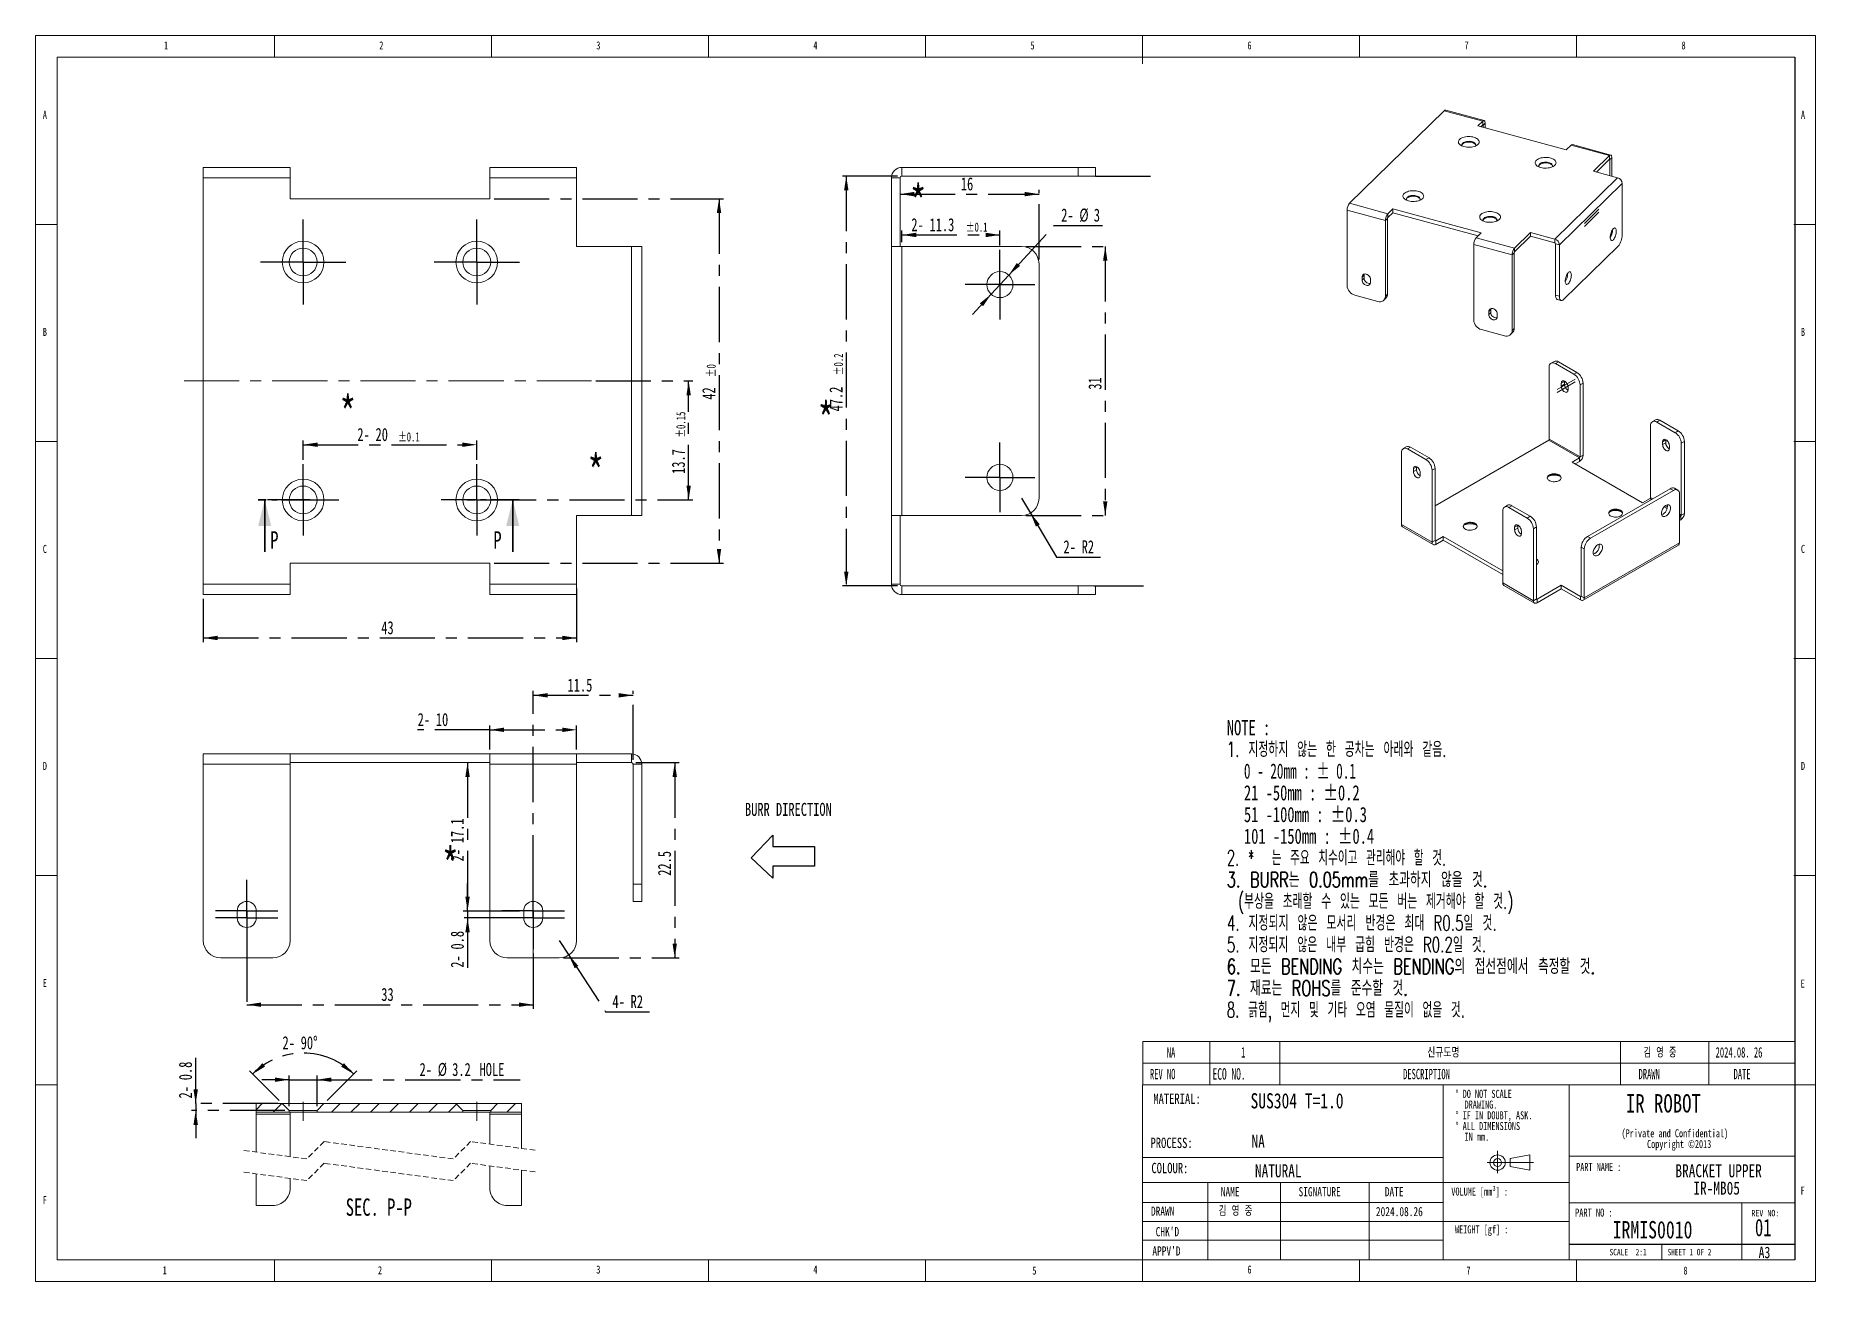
# Model space of a CAD drawing. Header units: millimetres. Extents: x 4 to 3932, y 5 to 3928.
# Drawn here: x 5 to 415, y 5 to 292 of the extents above; entities outside this region: 1.
import ezdxf

# ---------------------------------------------------------------- set-up
doc = ezdxf.new("R2010")
doc.units = ezdxf.units.MM
for name, pattern in [('CENTER', [10.16, 6.35, -1.27, 1.27, -1.27]), ('CENTERX2', [20.32, 12.7, -2.54, 2.54, -2.54]), ('HIDDEN', [1.905, 1.27, -0.635])]:
    doc.linetypes.add(name, pattern=pattern)
for name, color, linetype in [('CENTER_LINE', 7, 'CENTERX2'), ('DATUM', 7, 'Continuous'), ('FORMAT', 7, 'Continuous'), ('NOTES', 7, 'Continuous')]:
    doc.layers.add(name, color=color, linetype=linetype)
doc.styles.add('SLDTEXTSTYLE0', font='TXT', dxfattribs={"width": 0.7})
doc.styles.add('SLDTEXTSTYLE1', font='TXT', dxfattribs={"width": 0.65, "bigfont": 'bigfont'})
doc.styles.add('SLDTEXTSTYLE10', font='TXT', dxfattribs={"width": 0.6875})
doc.styles.add('SLDTEXTSTYLE11', font='TXT', dxfattribs={"width": 0.694444})
doc.styles.add('SLDTEXTSTYLE12', font='TXT', dxfattribs={"width": 0.605})
doc.styles.add('SLDTEXTSTYLE13', font='TXT', dxfattribs={"width": 0.605, "bigfont": 'bigfont'})
doc.styles.add('SLDTEXTSTYLE14', font='TXT', dxfattribs={"width": 0.563, "bigfont": 'bigfont'})
doc.styles.add('SLDTEXTSTYLE2', font='TXT', dxfattribs={"width": 0.6375})
doc.styles.add('SLDTEXTSTYLE3', font='TXT', dxfattribs={"width": 0.636, "bigfont": 'bigfont'})
doc.styles.add('SLDTEXTSTYLE4', font='TXT', dxfattribs={"width": 0.7, "bigfont": 'bigfont'})
doc.styles.add('SLDTEXTSTYLE5', font='TXT', dxfattribs={"width": 0.646667, "bigfont": 'bigfont'})
doc.styles.add('SLDTEXTSTYLE6', font='TXT', dxfattribs={"width": 0.653333, "bigfont": 'bigfont'})
doc.styles.add('SLDTEXTSTYLE7', font='TXT', dxfattribs={"width": 0.651724, "bigfont": 'bigfont'})
doc.styles.add('SLDTEXTSTYLE8', font='TXT', dxfattribs={"width": 0.640741, "bigfont": 'bigfont'})
doc.styles.add('SLDTEXTSTYLE9', font='TXT', dxfattribs={"width": 0.75})
doc.dimstyles.new('SLDDIMSTYLE0', dxfattribs={"dimtxt": 3, "dimasz": 3.302, "dimexe": 0, "dimexo": 0.0625, "dimgap": 0.75, "dimtad": 1, "dimlfac": 0.5, "dimrnd": 1e-09, "dimzin": 12, "dimdsep": 46, "dimtxsty": 'SLDTEXTSTYLE0', "dimsah": 1, "dimcen": 0.09, "dimadec": 0, "dimazin": 3, "dimtfac": 1, "dimtofl": 0, "dimtmove": 0, "dimatfit": 3, "dimfxl": 1, "dimfrac": 2, "dimtolj": 1, "dimtzin": 12, "dimarcsym": 0})
doc.dimstyles.new('SLDDIMSTYLE1', dxfattribs={"dimtxt": 3, "dimasz": 3.302, "dimexe": 0, "dimexo": 0.0625, "dimgap": 0.75, "dimtad": 1, "dimdec": 1, "dimlfac": 0.5, "dimrnd": 1e-09, "dimzin": 12, "dimdsep": 46, "dimtxsty": 'SLDTEXTSTYLE0', "dimsah": 1, "dimcen": 0.09, "dimadec": 0, "dimazin": 3, "dimtol": 1, "dimtp": 0.1, "dimtm": 0.1, "dimtfac": 1, "dimtdec": 1, "dimtofl": 0, "dimtmove": 0, "dimatfit": 3, "dimfxl": 1, "dimfrac": 2, "dimtolj": 1, "dimarcsym": 0})
doc.dimstyles.new('SLDDIMSTYLE10', dxfattribs={"dimtxt": 3, "dimasz": 3.302, "dimexe": 0, "dimexo": 0.0625, "dimgap": 0.75, "dimtad": 1, "dimlfac": 0.5, "dimrnd": 1e-09, "dimzin": 12, "dimdsep": 46, "dimtxsty": 'SLDTEXTSTYLE0', "dimsah": 1, "dimcen": 0.09, "dimadec": 0, "dimazin": 3, "dimtfac": 1, "dimtmove": 0, "dimatfit": 0, "dimfxl": 1, "dimfrac": 2, "dimtolj": 1, "dimtzin": 12, "dimarcsym": 0})
doc.dimstyles.new('SLDDIMSTYLE11', dxfattribs={"dimtxt": 3, "dimasz": 3.302, "dimexe": 0, "dimexo": 0.0625, "dimgap": 0.75, "dimtad": 1, "dimdec": 4, "dimlfac": 0.5, "dimzin": 12, "dimdsep": 46, "dimtxsty": 'SLDTEXTSTYLE0', "dimsah": 1, "dimcen": 0.09, "dimazin": 3, "dimtfac": 1, "dimtofl": 0, "dimtmove": 0, "dimatfit": 3, "dimfxl": 1, "dimfrac": 2, "dimtolj": 1, "dimtzin": 12, "dimarcsym": 0})
doc.dimstyles.new('SLDDIMSTYLE2', dxfattribs={"dimtxt": 3, "dimasz": 3.302, "dimexe": 0, "dimexo": 0.0625, "dimgap": 0.75, "dimtad": 1, "dimdec": 1, "dimlfac": 0.5, "dimrnd": 1e-09, "dimzin": 12, "dimdsep": 46, "dimtxsty": 'SLDTEXTSTYLE0', "dimsah": 1, "dimcen": 0.09, "dimadec": 0, "dimazin": 3, "dimtol": 1, "dimtfac": 1, "dimtdec": 1, "dimtofl": 0, "dimtmove": 0, "dimatfit": 3, "dimfxl": 1, "dimfrac": 2, "dimtolj": 1, "dimarcsym": 0})
doc.dimstyles.new('SLDDIMSTYLE3', dxfattribs={"dimtxt": 3, "dimasz": 3.302, "dimexe": 0, "dimexo": 0.0625, "dimgap": 0.75, "dimtad": 1, "dimlfac": 0.5, "dimrnd": 1e-09, "dimzin": 12, "dimdsep": 46, "dimtxsty": 'SLDTEXTSTYLE0', "dimsah": 1, "dimcen": 0.09, "dimadec": 0, "dimazin": 3, "dimtol": 1, "dimtp": 0.15, "dimtm": 0.15, "dimtfac": 1, "dimtofl": 0, "dimtmove": 0, "dimatfit": 3, "dimfxl": 1, "dimfrac": 2, "dimtolj": 1, "dimarcsym": 0})
doc.dimstyles.new('SLDDIMSTYLE4', dxfattribs={"dimtxt": 3, "dimasz": 3.302, "dimexe": 0, "dimexo": 0.0625, "dimgap": 0.75, "dimtad": 1, "dimlfac": 0.5, "dimrnd": 1e-09, "dimzin": 12, "dimdsep": 46, "dimtxsty": 'SLDTEXTSTYLE0', "dimsah": 1, "dimcen": 0.09, "dimadec": 0, "dimazin": 3, "dimtol": 1, "dimtp": 0.2, "dimtm": 0.2, "dimtfac": 1, "dimtofl": 0, "dimtmove": 0, "dimatfit": 3, "dimfxl": 1, "dimfrac": 2, "dimtolj": 1, "dimarcsym": 0})
doc.dimstyles.new('SLDDIMSTYLE5', dxfattribs={"dimtxt": 3, "dimasz": 3.302, "dimexe": 0, "dimexo": 0.0625, "dimgap": 0.75, "dimtad": 0, "dimtih": 1, "dimtoh": 1, "dimlfac": 0.5, "dimrnd": 1e-09, "dimzin": 12, "dimdsep": 46, "dimtxsty": 'SLDTEXTSTYLE0', "dimsah": 1, "dimcen": 0, "dimadec": 0, "dimazin": 3, "dimtfac": 1, "dimtmove": 0, "dimatfit": 3, "dimfxl": 1, "dimfrac": 2, "dimtolj": 1, "dimtzin": 12, "dimarcsym": 0})
doc.dimstyles.new('SLDDIMSTYLE6', dxfattribs={"dimtxt": 3, "dimasz": 3.302, "dimexe": 0, "dimexo": 0.0625, "dimgap": 0.75, "dimtad": 0, "dimtih": 1, "dimtoh": 1, "dimlfac": 0.5, "dimrnd": 1e-09, "dimzin": 12, "dimdsep": 46, "dimtxsty": 'SLDTEXTSTYLE0', "dimsah": 1, "dimcen": 0, "dimadec": 0, "dimazin": 3, "dimtfac": 1, "dimtofl": 0, "dimtmove": 0, "dimatfit": 3, "dimfxl": 1, "dimfrac": 2, "dimtolj": 1, "dimtzin": 12, "dimarcsym": 0})
doc.dimstyles.new('SLDDIMSTYLE8', dxfattribs={"dimtxt": 0.18, "dimasz": 3.302, "dimexe": 0, "dimexo": 0.0625, "dimgap": 0, "dimtad": 0, "dimtih": 1, "dimtoh": 1, "dimdec": 0, "dimrnd": 1e-09, "dimzin": 0, "dimdsep": 46, "dimtxsty": 'Standard', "dimblk1": 'NONE', "dimblk2": 'NONE', "dimsah": 1, "dimcen": 0.09, "dimadec": 0, "dimazin": 0, "dimtfac": 3.302, "dimtdec": 0, "dimtofl": 0, "dimtmove": 0, "dimatfit": 3, "dimldrblk": 'NONE', "dimfxl": 1, "dimfrac": 2, "dimtolj": 1, "dimtzin": 0, "dimarcsym": 0})
doc.dimstyles.new('SLDDIMSTYLE9', dxfattribs={"dimtxt": 3, "dimasz": 3.302, "dimexe": 0, "dimexo": 0.0625, "dimgap": 0.75, "dimtad": 1, "dimlfac": 0.5, "dimrnd": 1e-09, "dimdsep": 46, "dimtxsty": 'SLDTEXTSTYLE0', "dimsah": 1, "dimcen": 0.09, "dimadec": 0, "dimazin": 2, "dimtfac": 1, "dimtmove": 0, "dimatfit": 0, "dimfxl": 1, "dimfrac": 2, "dimtolj": 1, "dimtzin": 12, "dimarcsym": 0})

msp = doc.modelspace()

# ---------------------------------------------------------------- texts
at = {"color": 7, "linetype": 'Continuous', "lineweight": 0}
for s, insert, char_height, attachment_point, style in [('1', (34.58333, 290.66802), 1.85208, 1, 'SLDTEXTSTYLE9'), ('2', (84.16667, 290.66802), 1.85208, 1, 'SLDTEXTSTYLE9'), ('3', (134.16667, 290.66802), 1.85208, 1, 'SLDTEXTSTYLE9'), ('4', (184.16667, 290.66802), 1.85208, 1, 'SLDTEXTSTYLE9'), ('5', (234.16667, 290.66802), 1.85208, 1, 'SLDTEXTSTYLE9'), ('6', (284.16667, 290.66802), 1.85208, 1, 'SLDTEXTSTYLE9'), ('7', (334.16667, 290.66802), 1.85208, 1, 'SLDTEXTSTYLE9'), ('8', (384.16667, 290.66802), 1.85208, 1, 'SLDTEXTSTYLE9'), ('A', (6.66667, 274.66802), 1.85208, 1, 'SLDTEXTSTYLE9'), ('A', (411.66667, 274.66802), 1.85208, 1, 'SLDTEXTSTYLE9'), ('B', (6.66667, 224.66802), 1.85208, 1, 'SLDTEXTSTYLE9'), ('B', (411.66667, 224.66802), 1.85208, 1, 'SLDTEXTSTYLE9'), ('C', (6.66667, 174.66802), 1.85208, 1, 'SLDTEXTSTYLE9'), ('C', (411.66667, 174.66802), 1.85208, 1, 'SLDTEXTSTYLE9'), ('D', (6.66667, 124.66802), 1.85208, 1, 'SLDTEXTSTYLE9'), ('D', (411.66667, 124.66802), 1.85208, 1, 'SLDTEXTSTYLE9'), ('E', (6.66667, 74.66802), 1.85208, 1, 'SLDTEXTSTYLE9'), ('E', (411.58588, 74.53717), 1.85208, 1, 'SLDTEXTSTYLE9'), ('MATERIAL:', (262.47939, 48.2783), 2.38125, 1, 'SLDTEXTSTYLE9'), ('SUS304 T=1.0', (295.5927, 48.35954), 3.5, 2, 'SLDTEXTSTYLE9'), ('PROCESS:', (261.82876, 38.10779), 2.38125, 1, 'SLDTEXTSTYLE9'), ('PART NAME :', (359.88746, 32.29042), 1.8520833, 1, 'SLDTEXTSTYLE9'), ('F', (6.66667, 24.66802), 1.85208, 1, 'SLDTEXTSTYLE9'), ('NAME', (278.02697, 26.72561), 2.116667, 1, 'SLDTEXTSTYLE9'), ('SIGNATURE', (295.9353, 26.72561), 2.116667, 1, 'SLDTEXTSTYLE9'), ('DATE', (315.80428, 26.72561), 2.116667, 1, 'SLDTEXTSTYLE9'), ('VOLUME [mm³] :', (331.13253, 26.62167), 1.8520833, 1, 'SLDTEXTSTYLE9'), ('DRAWN', (261.93655, 22.23276), 2.116667, 1, 'SLDTEXTSTYLE9'), ('2024.08.26', (313.75987, 22.15434), 2.116667, 1, 'SLDTEXTSTYLE9'), ('REV NO:', (400.2573, 21.47556), 1.5, 1, 'SLDTEXTSTYLE9'), ("CHK'D", (263.02404, 17.50965), 2.116667, 1, 'SLDTEXTSTYLE9'), ('IRMIS0010', (377.4926, 18.9056), 4, 2, 'SLDTEXTSTYLE9'), ("APPV'D", (262.26312, 13.07887), 2.116667, 1, 'SLDTEXTSTYLE9'), ('SCALE  2:1', (367.56414, 12.49052), 1.5, 1, 'SLDTEXTSTYLE0'), ('SHEET 1 OF 2', (380.94213, 12.49052), 1.5, 1, 'SLDTEXTSTYLE10'), ('A3', (401.91154, 13.00674), 2.645833, 1, 'SLDTEXTSTYLE9'), ('1', (34.2776, 8.4929), 1.85208, 1, 'SLDTEXTSTYLE9'), ('2', (83.86093, 8.4929), 1.85208, 1, 'SLDTEXTSTYLE9'), ('3', (134.16667, 8.66802), 1.85208, 1, 'SLDTEXTSTYLE9'), ('4', (184.16667, 8.66802), 1.85208, 1, 'SLDTEXTSTYLE9'), ('5', (234.61276, 8.434), 1.85208, 1, 'SLDTEXTSTYLE9')]:
    msp.add_mtext(s, dxfattribs=dict(at, insert=insert, char_height=char_height, attachment_point=attachment_point, style=style))
at = {"color": 7, "linetype": 'Continuous', "char_height": 4, "attachment_point": 1, "style": 'SLDTEXTSTYLE0'}
for insert in [(59.05042, 177.82024), (110.45649, 177.82024)]:
    msp.add_mtext('P', dxfattribs=dict(at, insert=insert))
at = {"layer": 'CENTER_LINE'}
for s, insert, char_height, attachment_point, style in [('*', (206.40643, 257.51805), 8, 1, 'SLDTEXTSTYLE0'), ('*', (75.02299, 208.9442), 8, 1, 'SLDTEXTSTYLE0'), ('*', (185.15596, 207.48866), 8, 1, 'SLDTEXTSTYLE0'), ('*', (132.14421, 195.39878), 8, 1, 'SLDTEXTSTYLE0'), ('BURR DIRECTION', (168.4121, 115.24855), 3, 1, 'SLDTEXTSTYLE0'), ('*', (98.6364, 104.89751), 8, 1, 'SLDTEXTSTYLE0'), ('NA', (286.6377, 38.77321), 3, 2, 'SLDTEXTSTYLE9'), ('NATURAL', (291.26128, 31.98356), 3, 2, 'SLDTEXTSTYLE9'), ('SEC. P-P', (84.06347, 24.1128), 4, 2, 'SLDTEXTSTYLE0'), ('01', (401.0686, 19.41671), 4, 1, 'SLDTEXTSTYLE0')]:
    msp.add_mtext(s, dxfattribs=dict(at, insert=insert, char_height=char_height, attachment_point=attachment_point, style=style))
at = {"layer": 'NOTES', "attachment_point": 1}
for s, insert, char_height, style in [('IR ROBOT', (371.34535, 48.13606), 4.233333, 'SLDTEXTSTYLE9'), ('COLOUR:', (262.04594, 32.31162), 2.38125, 'SLDTEXTSTYLE9'), ('F', (411.58588, 26.83891), 1.85208, 'SLDTEXTSTYLE9'), ('김 영 중', (277.53455, 22.23276), 2.116667, 'SLDTEXTSTYLE1'), ('PART NO :', (359.63563, 21.77963), 1.852083, 'SLDTEXTSTYLE11'), ('WEIGHT [gf] :', (331.97621, 17.91868), 1.8520833, 'SLDTEXTSTYLE9'), ('6', (284.16667, 8.66802), 1.85208, 'SLDTEXTSTYLE9'), ('7', (334.61276, 8.434), 1.85208, 'SLDTEXTSTYLE9'), ('8', (384.61276, 8.434), 1.85208, 'SLDTEXTSTYLE9')]:
    msp.add_mtext(s, dxfattribs=dict(at, insert=insert, char_height=char_height, style=style))

# ---------------------------------------------------------------- blocks, each defined once
blk = doc.blocks.new('SW_NOTE_0')
at = {"layer": 'NOTES', "color": 0, "char_height": 3.5, "attachment_point": 1}
for s, insert, style in [('NOTE :', (0, 4.51), 'SLDTEXTSTYLE0'), ('1. 지정하지 않는 한 공차는 아래와 같음.', (0, -0.49), 'SLDTEXTSTYLE1'), ('0 - 20mm : ± 0.1', (3.94, -5.49), 'SLDTEXTSTYLE2'), ('21 -50mm : ±0.2', (3.94, -10.49), 'SLDTEXTSTYLE0'), ('51 -100mm : ±0.3', (3.94, -15.49), 'SLDTEXTSTYLE0'), ('101 -150mm : ±0.4', (3.94, -20.49), 'SLDTEXTSTYLE0'), ('2. *  는 주요 치수이고 관리해야 할 것.', (0, -25.49), 'SLDTEXTSTYLE3'), ('3. BURR는 0.05mm를 초과하지 않을 것.', (0, -30.49), 'SLDTEXTSTYLE4'), ('(부상을 초래할 수 있는 모든 버는 제거해야 할 것.)', (2.62, -35.49), 'SLDTEXTSTYLE5'), ('4. 지정되지 않은 모서리 반경은 최대 R0.5일 것.', (0, -40.49), 'SLDTEXTSTYLE6'), ('5. 지정되지 않은 내부 굽힘 반경은 R0.2일 것.', (0, -45.49), 'SLDTEXTSTYLE7'), ('6. 모든 BENDING 치수는 BENDING의 접선점에서 측정할 것.', (0, -50.49), 'SLDTEXTSTYLE4'), ('7. 재료는 ROHS를 준수할 것.', (0, -55.49), 'SLDTEXTSTYLE4'), ('8. 긁힘, 먼지 및 기타 오염 물질이 없을 것.', (0, -60.49), 'SLDTEXTSTYLE8')]:
    blk.add_mtext(s, dxfattribs=dict(at, insert=insert, style=style))
blk = doc.blocks.new('SW_NOTE_0_1')
at = {"color": 0, "linetype": 'Continuous', "lineweight": 0, "char_height": 1.8521, "attachment_point": 2, "style": 'SLDTEXTSTYLE9'}
for s, insert in [('(Private and Confidential)', (15.4, 2.39)), ('Copyright ©2013', (16.39, -0.08))]:
    blk.add_mtext(s, dxfattribs=dict(at, insert=insert))
blk = doc.blocks.new('SW_NOTE_0_2')
at = {"color": 0, "linetype": 'Continuous', "lineweight": 0, "char_height": 3, "attachment_point": 2, "style": 'SLDTEXTSTYLE9'}
for s, insert in [('BRACKET UPPER', (14.81, 3.87)), ('IR-MB05', (14.36, -0.13))]:
    blk.add_mtext(s, dxfattribs=dict(at, insert=insert))
blk = doc.blocks.new('SW_NOTE_0_3')
at = {"color": 0, "linetype": 'Continuous', "lineweight": 0, "attachment_point": 1, "style": 'SLDTEXTSTYLE9'}
for s, insert, char_height in [('%%d DO NOT SCALE', (0, 2.39), 1.8521), ('%%d IF IN DOUBT, ASK.', (0, -2.55), 1.8521), ('DRAWING.', (2.08, -0.08), 1.852), ('%%d ALL DIMENSIONS', (0, -5.02), 1.8521), ('IN mm.', (2.08, -7.49), 1.852)]:
    blk.add_mtext(s, dxfattribs=dict(at, insert=insert, char_height=char_height))
blk = doc.blocks.new('SW_TABLEANNOTATION_0')
at = {"color": 0, "linetype": 'Continuous', "lineweight": 18}
for p, q in [((0, 0), (0, -5)), ((0, 0), (15.39, 0)), ((15.39, 0), (15.39, -5)), ((15.39, 0), (31.57, 0)), ((31.57, 0), (31.57, -5)), ((31.57, 0), (109.99, 0)), ((109.99, 0), (109.99, -5)), ((109.99, 0), (130.36, 0)), ((130.36, 0), (130.36, -5)), ((130.36, 0), (150.24, 0)), ((150.24, 0), (150.24, -5)), ((0, -5), (0, -10)), ((0, -5), (15.39, -5)), ((15.39, -5), (15.39, -10)), ((15.39, -5), (31.57, -5)), ((31.57, -5), (31.57, -10)), ((31.57, -5), (109.99, -5)), ((109.99, -5), (109.99, -10)), ((109.99, -5), (130.36, -5)), ((130.36, -5), (130.36, -10)), ((130.36, -5), (150.24, -5)), ((150.24, -5), (150.24, -10)), ((0, -10), (15.39, -10)), ((15.39, -10), (31.57, -10)), ((31.57, -10), (109.99, -10)), ((109.99, -10), (130.36, -10)), ((130.36, -10), (150.24, -10))]:
    blk.add_line(p, q, dxfattribs=at)
at = {"color": 0, "linetype": 'Continuous', "lineweight": 0, "attachment_point": 1}
for s, insert, char_height, style in [('NA', (5.49, -1.32), 2.381, 'SLDTEXTSTYLE12'), ('1', (22.6, -1.32), 2.38, 'SLDTEXTSTYLE12'), ('신규도명', (65.5, -1.32), 2.381, 'SLDTEXTSTYLE13'), ('김 영 중', (115.33, -1.32), 2.381, 'SLDTEXTSTYLE14'), ('2024.08. 26', (131.92, -1.32), 2.3813, 'SLDTEXTSTYLE12'), ('REV NO', (1.61, -6.32), 2.381, 'SLDTEXTSTYLE12'), ('ECO NO.', (16.03, -6.16), 2.646, 'SLDTEXTSTYLE12'), ('DESCRIPTION', (59.93, -6.32), 2.3813, 'SLDTEXTSTYLE12'), ('DRAWN', (114.17, -6.32), 2.381, 'SLDTEXTSTYLE12'), ('DATE', (136.06, -6.32), 2.381, 'SLDTEXTSTYLE12')]:
    blk.add_mtext(s, dxfattribs=dict(at, insert=insert, char_height=char_height, style=style))
blk = doc.blocks.new('_D')
at = {"layer": 'CENTER_LINE'}
for p, q in [((129.64, 164.63), (129.64, 152.23)), ((43.64, 162.23), (43.64, 152.23)), ((43.64, 153.23), (129.64, 153.23))]:
    blk.add_line(p, q, dxfattribs=at)
for points in [[(43.64, 153.23), (46.94, 152.72), (46.94, 153.74)], [(129.64, 153.23), (126.33, 153.74), (126.33, 152.72)]]:
    blk.add_solid(points, dxfattribs=at)
at = {"layer": 'CENTER_LINE', "insert": (84.63, 157.1), "char_height": 3, "attachment_point": 1, "style": 'SLDTEXTSTYLE0'}
blk.add_mtext('43', dxfattribs=at)
blk = doc.blocks.new('_D_1')
at = {"layer": 'CENTER_LINE'}
for p, q in [((66.64, 194.23), (66.64, 198.75)), ((66.64, 197.75), (106.64, 197.75)), ((106.64, 194.23), (106.64, 198.75))]:
    blk.add_line(p, q, dxfattribs=at)
for points in [[(66.64, 197.75), (69.94, 197.24), (69.94, 198.25)], [(106.64, 197.75), (103.33, 198.25), (103.33, 197.24)]]:
    blk.add_solid(points, dxfattribs=at)
at = {"layer": 'CENTER_LINE', "attachment_point": 1, "style": 'SLDTEXTSTYLE0'}
for s, insert, char_height in [('2-', (79.12, 201.61), 3), ('20', (83.31, 201.61), 3), ('±0.1', (88.49, 200.6), 2.1)]:
    blk.add_mtext(s, dxfattribs=dict(at, insert=insert, char_height=char_height))
blk = doc.blocks.new('_D_2')
at = {"layer": 'CENTER_LINE'}
for p, q in [((110.64, 254.43), (163.44, 254.43)), ((162.44, 254.43), (162.44, 170.43)), ((110.64, 170.43), (163.44, 170.43))]:
    blk.add_line(p, q, dxfattribs=at)
for points in [[(162.44, 254.43), (161.93, 251.13), (162.94, 251.13)], [(162.44, 170.43), (162.94, 173.73), (161.93, 173.73)]]:
    blk.add_solid(points, dxfattribs=at)
at = {"layer": 'CENTER_LINE', "attachment_point": 1, "rotation": 90, "style": 'SLDTEXTSTYLE0'}
for s, insert, char_height in [('±0', (159.58, 213.3), 2.1), ('42', (158.57, 208.12), 3)]:
    blk.add_mtext(s, dxfattribs=dict(at, insert=insert, char_height=char_height))
blk = doc.blocks.new('_D_3')
at = {"layer": 'CENTER_LINE'}
for p, q in [((134.03, 212.43), (156.44, 212.43)), ((155.44, 185.03), (155.44, 212.43)), ((107.64, 185.03), (156.44, 185.03))]:
    blk.add_line(p, q, dxfattribs=at)
for points in [[(155.44, 212.43), (154.93, 209.13), (155.94, 209.13)], [(155.44, 185.03), (155.94, 188.33), (154.93, 188.33)]]:
    blk.add_solid(points, dxfattribs=at)
at = {"layer": 'CENTER_LINE', "attachment_point": 1, "rotation": 90, "style": 'SLDTEXTSTYLE0'}
for s, insert, char_height in [('±0.15', (152.58, 199.37), 2.1), ('13.7', (151.57, 191.02), 3)]:
    blk.add_mtext(s, dxfattribs=dict(at, insert=insert, char_height=char_height))
blk = doc.blocks.new('SW_CENTERMARKSYMBOL_0')
at = {"layer": 'CENTER_LINE', "color": 0}
for p, q in [((0, 5), (0, 8.2)), ((0, 0), (0, 5)), ((-5, 0), (-8.2, 0)), ((0, 0), (-5, 0)), ((0, 0), (0, -5)), ((0, 0), (5, 0)), ((5, 0), (8.2, 0)), ((0, -5), (0, -8.2))]:
    blk.add_line(p, q, dxfattribs=at)
blk = doc.blocks.new('SW_CENTERMARKSYMBOL_1')
at = {"layer": 'CENTER_LINE', "color": 0}
for p, q in [((0, 5), (0, 8.2)), ((0, 0), (0, 5)), ((-5, 0), (-8.2, 0)), ((0, 0), (-5, 0)), ((0, 0), (0, -5)), ((0, 0), (5, 0)), ((5, 0), (8.2, 0)), ((0, -5), (0, -8.2))]:
    blk.add_line(p, q, dxfattribs=at)
blk = doc.blocks.new('SW_CENTERMARKSYMBOL_2')
at = {"layer": 'CENTER_LINE', "color": 0}
for p, q in [((0, 5), (0, 9.8)), ((0, 0), (0, 5)), ((-5, 0), (-9.8, 0)), ((0, 0), (-5, 0)), ((0, 0), (0, -5)), ((0, 0), (5, 0)), ((5, 0), (9.8, 0)), ((0, -5), (0, -9.8))]:
    blk.add_line(p, q, dxfattribs=at)
blk = doc.blocks.new('SW_CENTERMARKSYMBOL_3')
at = {"layer": 'CENTER_LINE', "color": 0}
for p, q in [((0, 5), (0, 9.8)), ((0, 0), (0, 5)), ((-5, 0), (-9.8, 0)), ((0, 0), (-5, 0)), ((0, 0), (0, -5)), ((0, 0), (5, 0)), ((5, 0), (9.8, 0)), ((0, -5), (0, -9.8))]:
    blk.add_line(p, q, dxfattribs=at)
blk = doc.blocks.new('_D_4')
at = {"layer": 'CENTER_LINE'}
for p, q in [((203.55, 259.63), (190.75, 259.63)), ((191.75, 259.63), (191.75, 165.23)), ((203.55, 165.23), (190.75, 165.23))]:
    blk.add_line(p, q, dxfattribs=at)
for points in [[(191.75, 259.63), (191.24, 256.33), (192.26, 256.33)], [(191.75, 165.23), (192.26, 168.53), (191.24, 168.53)]]:
    blk.add_solid(points, dxfattribs=at)
at = {"layer": 'CENTER_LINE', "attachment_point": 1, "rotation": 90, "style": 'SLDTEXTSTYLE0'}
for s, insert, char_height in [('±0.2', (188.89, 213.77), 2.1), ('47.2', (187.88, 205.42), 3)]:
    blk.add_mtext(s, dxfattribs=dict(at, insert=insert, char_height=char_height))
blk = doc.blocks.new('_D_5')
at = {"layer": 'CENTER_LINE'}
for p, q in [((204.15, 255.48), (236.15, 255.48)), ((236.15, 240.43), (236.15, 256.48))]:
    blk.add_line(p, q, dxfattribs=at)
for points in [[(204.15, 255.48), (207.45, 254.97), (207.45, 255.99)], [(236.15, 255.48), (232.85, 255.99), (232.85, 254.97)]]:
    blk.add_solid(points, dxfattribs=at)
at = {"layer": 'CENTER_LINE', "insert": (218.14, 259.35), "char_height": 3, "attachment_point": 1, "style": 'SLDTEXTSTYLE0'}
blk.add_mtext('16', dxfattribs=at)
blk = doc.blocks.new('_D_6')
at = {"layer": 'CENTER_LINE'}
for p, q in [((204.55, 244.43), (204.55, 247.08)), ((204.55, 246.08), (227.15, 246.08)), ((227.15, 243.63), (227.15, 247.08))]:
    blk.add_line(p, q, dxfattribs=at)
for points in [[(204.55, 246.08), (207.85, 245.57), (207.85, 246.58)], [(227.15, 246.08), (223.85, 246.58), (223.85, 245.57)]]:
    blk.add_solid(points, dxfattribs=at)
at = {"layer": 'CENTER_LINE', "attachment_point": 1, "style": 'SLDTEXTSTYLE0'}
for s, insert, char_height in [('2-', (206.74, 249.94), 3), ('11.3', (210.93, 249.94), 3), ('±0.1', (219.29, 248.93), 2.1)]:
    blk.add_mtext(s, dxfattribs=dict(at, insert=insert, char_height=char_height))
blk = doc.blocks.new('_D_7')
at = {"layer": 'CENTER_LINE'}
for p, q in [((233.15, 243.43), (252.41, 243.43)), ((251.41, 243.43), (251.41, 181.43)), ((233.15, 181.43), (252.41, 181.43))]:
    blk.add_line(p, q, dxfattribs=at)
for points in [[(251.41, 243.43), (250.9, 240.13), (251.91, 240.13)], [(251.41, 181.43), (251.91, 184.73), (250.9, 184.73)]]:
    blk.add_solid(points, dxfattribs=at)
at = {"layer": 'CENTER_LINE', "insert": (247.54, 210.42), "char_height": 3, "attachment_point": 1, "rotation": 90, "style": 'SLDTEXTSTYLE0'}
blk.add_mtext('31', dxfattribs=at)
blk = doc.blocks.new('_D_8')
at = {"layer": 'CENTER_LINE'}
for p, q in [((229.18, 236.84), (239.67, 248.28)), ((239.67, 248.28), (250.78, 248.28)), ((225.12, 232.42), (229.18, 236.84)), ((225.12, 232.42), (220.83, 227.74))]:
    blk.add_line(p, q, dxfattribs=at)
for points in [[(229.18, 236.84), (231.78, 238.93), (231.04, 239.62)], [(225.12, 232.42), (222.52, 230.33), (223.26, 229.64)]]:
    blk.add_solid(points, dxfattribs=at)
at = {"layer": 'CENTER_LINE', "char_height": 3, "attachment_point": 1, "style": 'SLDTEXTSTYLE0'}
for s, insert in [('2-', (241.26, 252.15)), ('%%c', (245.45, 252.15)), ('3', (248.77, 252.15))]:
    blk.add_mtext(s, dxfattribs=dict(at, insert=insert))
blk = doc.blocks.new('_D_9')
at = {"layer": 'CENTER_LINE'}
for p, q in [((232.15, 185.43), (234.19, 181.99)), ((234.19, 181.99), (240.19, 171.87)), ((240.19, 171.87), (250.31, 171.87))]:
    blk.add_line(p, q, dxfattribs=at)
blk.add_solid([(234.19, 181.99), (235.44, 178.89), (236.31, 179.41)], dxfattribs=at)
at = {"layer": 'CENTER_LINE', "char_height": 3, "attachment_point": 1, "style": 'SLDTEXTSTYLE0'}
for s, insert in [('2-', (241.78, 175.73)), ('R2', (245.97, 175.73))]:
    blk.add_mtext(s, dxfattribs=dict(at, insert=insert))
blk = doc.blocks.new('_None')
blk = doc.blocks.new('SW_CENTERMARKSYMBOL_4')
at = {"layer": 'CENTER_LINE', "color": 0}
for p, q in [((0, 5), (0, 8)), ((0, 0), (0, 5)), ((-5, 0), (-8, 0)), ((0, 0), (-5, 0)), ((0, 0), (0, -5)), ((0, 0), (5, 0)), ((5, 0), (8, 0)), ((0, -5), (0, -8))]:
    blk.add_line(p, q, dxfattribs=at)
blk = doc.blocks.new('SW_CENTERMARKSYMBOL_5')
at = {"layer": 'CENTER_LINE', "color": 0}
for p, q in [((0, 5), (0, 8)), ((0, 0), (0, 5)), ((-5, 0), (-8, 0)), ((0, 0), (-5, 0)), ((0, 0), (0, -5)), ((0, 0), (5, 0)), ((5, 0), (8, 0)), ((0, -5), (0, -8))]:
    blk.add_line(p, q, dxfattribs=at)
blk = doc.blocks.new('_D_10')
at = {"layer": 'CENTER_LINE'}
for p, q in [((109.64, 132.07), (93.01, 132.07)), ((109.64, 127.53), (109.64, 133.07)), ((109.64, 132.07), (129.64, 132.07)), ((129.64, 127.53), (129.64, 133.07))]:
    blk.add_line(p, q, dxfattribs=at)
for points in [[(109.64, 132.07), (112.94, 131.56), (112.94, 132.58)], [(129.64, 132.07), (126.33, 132.58), (126.33, 131.56)]]:
    blk.add_solid(points, dxfattribs=at)
at = {"layer": 'CENTER_LINE', "char_height": 3, "attachment_point": 1, "style": 'SLDTEXTSTYLE0'}
for s, insert in [('2-', (93.01, 135.94)), ('10', (97.2, 135.94))]:
    blk.add_mtext(s, dxfattribs=dict(at, insert=insert))
blk = doc.blocks.new('_D_11')
at = {"layer": 'CENTER_LINE'}
for p, q in [((143.24, 124.53), (153.24, 124.53)), ((152.24, 124.53), (152.24, 79.53)), ((126.64, 79.53), (153.24, 79.53))]:
    blk.add_line(p, q, dxfattribs=at)
for points in [[(152.24, 124.53), (151.73, 121.23), (152.74, 121.23)], [(152.24, 79.53), (152.74, 82.84), (151.73, 82.84)]]:
    blk.add_solid(points, dxfattribs=at)
at = {"layer": 'CENTER_LINE', "insert": (148.37, 98.44), "char_height": 3, "attachment_point": 1, "rotation": 90, "style": 'SLDTEXTSTYLE0'}
blk.add_mtext('22.5', dxfattribs=at)
blk = doc.blocks.new('_D_12')
at = {"layer": 'CENTER_LINE'}
for p, q in [((125.64, 83.53), (127.81, 80.18)), ((127.81, 80.18), (136.29, 67.09)), ((136.29, 67.09), (146.41, 67.09))]:
    blk.add_line(p, q, dxfattribs=at)
blk.add_solid([(127.81, 80.18), (129.18, 77.13), (130.03, 77.68)], dxfattribs=at)
at = {"layer": 'CENTER_LINE', "char_height": 3, "attachment_point": 1, "style": 'SLDTEXTSTYLE0'}
for s, insert in [('4-', (137.88, 70.96)), ('R2', (142.07, 70.96))]:
    blk.add_mtext(s, dxfattribs=dict(at, insert=insert))
blk = doc.blocks.new('_D_13')
at = {"layer": 'CENTER_LINE'}
for p, q in [((104.51, 124.53), (104.51, 90.33)), ((111.44, 90.33), (103.51, 90.33))]:
    blk.add_line(p, q, dxfattribs=at)
for points in [[(104.51, 124.53), (104, 121.23), (105.01, 121.23)], [(104.51, 90.33), (105.01, 93.64), (104, 93.64)]]:
    blk.add_solid(points, dxfattribs=at)
at = {"layer": 'CENTER_LINE', "char_height": 3, "attachment_point": 1, "rotation": 90, "style": 'SLDTEXTSTYLE0'}
for s, insert in [('17.1', (100.64, 105.93)), ('2-', (100.64, 101.74))]:
    blk.add_mtext(s, dxfattribs=dict(at, insert=insert))
blk = doc.blocks.new('_D_14')
at = {"layer": 'CENTER_LINE'}
for p, q in [((104.51, 90.33), (104.51, 96.68)), ((116.44, 90.33), (103.51, 90.33)), ((104.51, 90.33), (104.51, 88.73)), ((116.44, 88.73), (103.51, 88.73)), ((104.51, 88.73), (104.51, 77.26))]:
    blk.add_line(p, q, dxfattribs=at)
for points in [[(104.51, 90.33), (105.01, 93.64), (104, 93.64)], [(104.51, 88.73), (104, 85.43), (105.01, 85.43)]]:
    blk.add_solid(points, dxfattribs=at)
at = {"layer": 'CENTER_LINE', "char_height": 3, "attachment_point": 1, "rotation": 90, "style": 'SLDTEXTSTYLE0'}
for s, insert in [('0.8', (100.64, 81.45)), ('2-', (100.64, 77.26))]:
    blk.add_mtext(s, dxfattribs=dict(at, insert=insert))
blk = doc.blocks.new('_D_15')
at = {"layer": 'CENTER_LINE'}
for p, q in [((119.64, 95.1), (119.64, 141.02)), ((119.64, 140.02), (142.64, 140.02)), ((142.64, 125.13), (142.64, 141.02))]:
    blk.add_line(p, q, dxfattribs=at)
for points in [[(119.64, 140.02), (122.94, 139.51), (122.94, 140.52)], [(142.64, 140.02), (139.33, 140.52), (139.33, 139.51)]]:
    blk.add_solid(points, dxfattribs=at)
at = {"layer": 'CENTER_LINE', "insert": (127.54, 143.88), "char_height": 3, "attachment_point": 1, "style": 'SLDTEXTSTYLE0'}
blk.add_mtext('11.5', dxfattribs=at)
blk = doc.blocks.new('_D_16')
at = {"layer": 'CENTER_LINE'}
for p, q in [((53.64, 82.13), (53.64, 67.75)), ((119.64, 80.53), (119.64, 67.75)), ((53.64, 68.75), (119.64, 68.75))]:
    blk.add_line(p, q, dxfattribs=at)
for points in [[(53.64, 68.75), (56.94, 68.24), (56.94, 69.25)], [(119.64, 68.75), (116.33, 69.25), (116.33, 68.24)]]:
    blk.add_solid(points, dxfattribs=at)
at = {"layer": 'CENTER_LINE', "insert": (84.63, 72.61), "char_height": 3, "attachment_point": 1, "style": 'SLDTEXTSTYLE0'}
blk.add_mtext('33', dxfattribs=at)
blk = doc.blocks.new('SW_CENTERMARKSYMBOL_6')
at = {"layer": 'CENTER_LINE', "color": 0}
for p, q in [((0, 5), (0, 7.2)), ((0, 3.4), (0, 5.6)), ((0, 0), (0, 5)), ((-5, 0), (-7.2, 0)), ((0, 0), (-5, 0)), ((0, -1.6), (0, 3.4)), ((0, 0), (0, -5)), ((0, 0), (5, 0)), ((5, 0), (7.2, 0)), ((-5, -1.6), (-7.2, -1.6)), ((0, -1.6), (-5, -1.6)), ((0, -1.6), (0, -6.6)), ((0, -1.6), (5, -1.6)), ((5, -1.6), (7.2, -1.6)), ((0, -5), (0, -7.2)), ((0, -6.6), (0, -8.8))]:
    blk.add_line(p, q, dxfattribs=at)
blk = doc.blocks.new('SW_CENTERMARKSYMBOL_7')
at = {"layer": 'CENTER_LINE', "color": 0}
for p, q in [((0, 5), (0, 7.2)), ((0, 3.4), (0, 5.6)), ((0, 0), (0, 5)), ((-5, 0), (-7.2, 0)), ((0, 0), (-5, 0)), ((0, -1.6), (0, 3.4)), ((0, 0), (0, -5)), ((0, 0), (5, 0)), ((5, 0), (7.2, 0)), ((-5, -1.6), (-7.2, -1.6)), ((0, -1.6), (-5, -1.6)), ((0, -1.6), (0, -6.6)), ((0, -1.6), (5, -1.6)), ((5, -1.6), (7.2, -1.6)), ((0, -5), (0, -7.2)), ((0, -6.6), (0, -8.8))]:
    blk.add_line(p, q, dxfattribs=at)
blk = doc.blocks.new('_D_17')
at = {"layer": 'CENTER_LINE'}
for p, q in [((41.88, 45.97), (41.88, 56.52)), ((60.84, 45.97), (40.88, 45.97)), ((41.88, 45.97), (41.88, 44.37)), ((62.44, 44.37), (40.88, 44.37)), ((41.88, 44.37), (41.88, 38.02))]:
    blk.add_line(p, q, dxfattribs=at)
for points in [[(41.88, 45.97), (42.39, 49.27), (41.37, 49.27)], [(41.88, 44.37), (41.37, 41.06), (42.39, 41.06)]]:
    blk.add_solid(points, dxfattribs=at)
at = {"layer": 'CENTER_LINE', "char_height": 3, "attachment_point": 1, "rotation": 90, "style": 'SLDTEXTSTYLE0'}
for s, insert in [('0.8', (38.01, 51.34)), ('2-', (38.01, 47.14))]:
    blk.add_mtext(s, dxfattribs=dict(at, insert=insert))
blk = doc.blocks.new('_D_18')
at = {"layer": 'CENTER_LINE'}
for p, q in [((63.44, 51.47), (57.09, 51.47)), ((63.44, 45.37), (63.44, 52.47)), ((63.44, 51.47), (69.84, 51.47)), ((69.84, 45.37), (69.84, 52.47)), ((69.84, 51.47), (116.63, 51.47))]:
    blk.add_line(p, q, dxfattribs=at)
for points in [[(63.44, 51.47), (60.13, 51.97), (60.13, 50.96)], [(69.84, 51.47), (73.14, 50.96), (73.14, 51.97)]]:
    blk.add_solid(points, dxfattribs=at)
at = {"layer": 'CENTER_LINE', "char_height": 3, "attachment_point": 1, "style": 'SLDTEXTSTYLE0'}
for s, insert in [('2-', (93.45, 55.33)), ('%%c', (97.64, 55.33)), ('3.2', (100.96, 55.33)), ('HOLE', (107.27, 55.33))]:
    blk.add_mtext(s, dxfattribs=dict(at, insert=insert))
blk = doc.blocks.new('_D_19')
at = {"layer": 'CENTER_LINE'}
for p, q in [((61.13, 46.67), (54.3, 53.5)), ((72.14, 46.67), (78.97, 53.5))]:
    blk.add_line(p, q, dxfattribs=at)
blk.add_arc((66.64, 41.17), 16.44, 44.9995, 135.0005, dxfattribs=at)
for points in [[(55.01, 52.79), (57.88, 54.49), (57.24, 55.28)], [(78.26, 52.79), (76.03, 55.28), (75.39, 54.49)]]:
    blk.add_solid(points, dxfattribs=at)
at = {"layer": 'CENTER_LINE', "char_height": 3, "attachment_point": 1, "style": 'SLDTEXTSTYLE0'}
for s, insert in [('90°', (66.07, 61.48)), ('2-', (61.88, 61.48))]:
    blk.add_mtext(s, dxfattribs=dict(at, insert=insert))
blk = doc.blocks.new('SW_HATCH_0')
at = {"color": 0, "linetype": 'Continuous', "lineweight": 18}
for p, q in [((-17.96, 0), (-19.39, -1.42)), ((-13.47, 0), (-15.47, -2)), ((0, 0), (-2, -2)), ((4.49, 0), (2.49, -2)), ((8.98, 0), (6.98, -2)), ((13.47, 0), (11.47, -2)), ((17.96, 0), (15.96, -2)), ((22.45, 0), (20.45, -2)), ((40.41, 0), (38.41, -2)), ((26.81, -0.14), (24.94, -2))]:
    blk.add_line(p, q, dxfattribs=at)
blk = doc.blocks.new('_Origin')
at = {"color": 0, "linetype": 'ByBlock', "lineweight": -2}
blk.add_line((0, 0), (-1, 0), dxfattribs=at)
blk.add_circle((0, 0), 0.5, dxfattribs=at)
blk = doc.blocks.new('SW_ANGORDINATE_DIMENSION_0')
at = {"layer": 'CENTER_LINE', "color": 0}
blk.add_line((3923.81, -6.48), (-1.83, -0.08), dxfattribs=at)
at = {"layer": 'CENTER_LINE', "color": 0, "xscale": 1.016, "yscale": 1.016}
blk.add_blockref('_Origin', (-0.82, -0.08), dxfattribs=at)
at = {"layer": 'CENTER_LINE', "color": 0, "insert": (-3.87, 0.01), "char_height": 3, "attachment_point": 1, "rotation": 89.9066, "style": 'SLDTEXTSTYLE0'}
blk.add_mtext('0°', dxfattribs=at)

# ---------------------------------------------------------------- dimensions: what is measured, and where the dimension line sits
at = {"layer": 'CENTER_LINE'}
for base, p1, p2, dimstyle, picture, middle in [((191.74968, 165.23121), (204.54968, 259.63121), (204.54968, 165.23121), 'SLDDIMSTYLE4', '_D_4', (191.74968, 212.43121)), ((162.43542, 170.43121), (109.63542, 254.43121), (109.63542, 170.43121), 'SLDDIMSTYLE2', '_D_2', (162.43542, 212.43121)), ((251.40625, 181.43121), (232.14968, 243.43121), (232.14968, 181.43121), 'SLDDIMSTYLE0', '_D_7', (251.40625, 212.43121)), ((155.43542, 212.43121), (106.63542, 185.03121), (133.03122, 212.43121), 'SLDDIMSTYLE3', '_D_3', (155.43542, 198.73121)), ((152.23542, 79.53318), (142.23542, 124.53318), (125.63542, 79.53318), 'SLDDIMSTYLE0', '_D_11', (152.23542, 102.03318))]:
    dim = msp.add_linear_dim(base=base, p1=p1, p2=p2, angle=90, dimstyle=dimstyle, dxfattribs=at)
    dim.commit()
    dim.dimension.update_dxf_attribs({"geometry": picture, "text_midpoint": middle, "dimtype": 160})
for base, p1, p2, picture, middle in [((236.14968, 255.48049), (204.14968, 259.23121), (236.14968, 239.43121), '_D_5', (220.14968, 255.48049)), ((129.63542, 153.23121), (43.63542, 163.23121), (129.63542, 165.63121), '_D', (86.63542, 153.23121)), ((142.63542, 140.01531), (119.63542, 94.10355), (142.63542, 124.13318), '_D_15', (131.13542, 140.01531)), ((119.63542, 68.74615), (53.63542, 83.13318), (119.63542, 81.53318), '_D_16', (86.63542, 68.74615))]:
    dim = msp.add_linear_dim(base=base, p1=p1, p2=p2, dimstyle='SLDDIMSTYLE0', dxfattribs=at)
    dim.commit()
    dim.dimension.update_dxf_attribs({"geometry": picture, "text_midpoint": middle, "dimtype": 160})
dim = msp.add_diameter_dim_2p(p1=(229.17751, 236.84206), p2=(225.12184, 232.42035), text='2-<>', dimstyle='SLDDIMSTYLE5', dxfattribs=at)
dim.commit()
dim.dimension.update_dxf_attribs({"geometry": '_D_8', "text_midpoint": (246.01642, 250.52773), "dimtype": 163})
for base, p1, p2, text, dimstyle, picture, middle in [((227.14968, 246.07573), (204.54968, 243.43121), (227.14968, 242.63121), '2-<>', 'SLDDIMSTYLE1', '_D_6', (215.84968, 246.07573)), ((106.63542, 197.74638), (66.63542, 193.23121), (106.63542, 193.23121), '2-<>', 'SLDDIMSTYLE1', '_D_1', (86.63542, 197.74638)), ((129.63542, 132.07033), (109.63542, 126.53318), (129.63542, 126.53318), '2-<>', 'SLDDIMSTYLE0', '_D_10', (97.11237, 132.07033)), ((69.83533, 51.46584), (63.43551, 44.36538), (69.83533, 44.36538), '2-%%c<> HOLE', 'SLDDIMSTYLE10', '_D_18', (105.04003, 51.46584))]:
    dim = msp.add_linear_dim(base=base, p1=p1, p2=p2, text=text, dimstyle=dimstyle, dxfattribs=at)
    dim.commit()
    dim.dimension.update_dxf_attribs({"geometry": picture, "text_midpoint": middle, "dimtype": 160})
for center, mpoint, text, picture, middle in [((232.14968, 185.43121), (234.18894, 181.99007), '2-<>', '_D_9', (246.04076, 173.61377)), ((125.63542, 83.53318), (127.8108, 80.17643), '4-<>', '_D_12', (142.14186, 68.84073))]:
    dim = msp.add_radius_dim(center=center, mpoint=mpoint, text=text, dimstyle='SLDDIMSTYLE6', dxfattribs=at)
    dim.commit()
    dim.dimension.update_dxf_attribs({"geometry": picture, "text_midpoint": middle, "dimtype": 164})
for base, p1, p2, dimstyle, picture, middle in [((104.50513, 90.33318), (142.23542, 124.53318), (112.43542, 90.33318), 'SLDDIMSTYLE0', '_D_13', (104.50513, 107.43318)), ((104.50513, 88.73318), (117.43542, 90.33318), (117.43542, 88.73318), 'SLDDIMSTYLE9', '_D_14', (104.50513, 81.94525)), ((41.88031, 44.36538), (61.83548, 45.96538), (63.43551, 44.36538), 'SLDDIMSTYLE9', '_D_17', (41.88031, 51.8318))]:
    dim = msp.add_linear_dim(base=base, p1=p1, p2=p2, angle=90, text='2-<>', dimstyle=dimstyle, dxfattribs=at)
    dim.commit()
    dim.dimension.update_dxf_attribs({"geometry": picture, "text_midpoint": middle, "dimtype": 160})
dim = msp.add_angular_dim_2l(base=(66.63542, 57.61003), line1=((69.83533, 44.36538), (71.43536, 45.96538)), line2=((61.83548, 45.96538), (63.43551, 44.36538)), text='2-<>', dimstyle='SLDDIMSTYLE11', dxfattribs=at)
dim.commit()
dim.dimension.update_dxf_attribs({"geometry": '_D_19', "text_midpoint": (66.63542, 57.61003), "dimtype": 162})

# ---------------------------------------------------------------- linework, layer by layer
at = {"color": 7, "linetype": 'Continuous', "lineweight": 18}
for p, q in [((415, 292), (5, 292)), ((5, 292), (5, 5)), ((60, 287), (60, 292)), ((110, 292), (110, 287)), ((160, 287), (160, 292)), ((210, 292), (210, 287)), ((260, 285.5), (260, 292)), ((310, 292), (310, 287)), ((360, 287), (360, 292)), ((415, 5), (415, 292)), ((410.25049, 287), (10, 287)), ((10, 287), (10, 10)), ((338.67541, 272.41818), (329.83123, 274.82184)), ((329.51651, 274.69245), (307.67517, 253.37463)), ((338.36069, 272.28879), (329.51651, 274.69245)), ((337.24063, 271.19557), (338.36069, 272.28879)), ((357.58224, 265.66715), (337.24063, 271.19557)), ((337.92756, 271.00887), (338.36069, 271.43162)), ((338.31665, 271.38863), (338.45403, 271.35129)), ((338.36069, 271.43162), (338.36069, 272.28879)), ((338.45403, 271.35129), (338.92073, 271.8068)), ((338.45403, 271.35129), (338.45403, 270.86579)), ((338.92073, 271.8068), (338.92073, 270.73895)), ((358.70231, 266.76037), (357.58224, 265.66715)), ((367.54649, 264.35671), (358.70231, 266.76037)), ((367.86121, 264.48611), (359.01703, 266.88977)), ((363.8596, 260.75819), (367.54649, 264.35671)), ((364.54654, 260.5715), (367.54649, 263.49955)), ((367.50244, 263.45655), (367.63983, 263.41921)), ((367.54649, 263.49955), (367.54649, 264.35671)), ((367.63983, 263.41921), (368.10653, 263.87472)), ((367.63983, 263.41921), (367.63983, 259.73081)), ((368.10653, 263.87472), (368.10653, 259.60397)), ((63.63542, 261.63121), (43.63542, 261.63121)), ((43.63542, 259.23121), (43.63542, 261.63121)), ((43.63542, 259.23121), (43.63542, 165.63121)), ((63.63542, 259.23121), (43.63542, 259.23121)), ((63.63542, 261.63121), (63.63542, 259.23121)), ((63.63542, 254.43121), (63.63542, 259.23121)), ((129.63542, 261.63121), (109.63542, 261.63121)), ((109.63542, 259.23121), (109.63542, 261.63121)), ((109.63542, 259.23121), (109.63542, 254.43121)), ((129.63542, 259.23121), (109.63542, 259.23121)), ((129.63542, 261.63121), (129.63542, 259.23121)), ((129.63542, 243.43121), (129.63542, 259.23121)), ((204.14968, 259.23121), (202.14968, 259.23121)), ((202.14968, 243.43121), (202.14968, 259.23121)), ((204.14968, 243.43121), (204.14968, 259.23121)), ((204.54968, 259.63121), (204.54968, 261.63121)), ((204.54968, 261.63121), (245.14968, 261.63121)), ((204.54968, 259.63121), (245.14968, 259.63121)), ((245.14968, 259.63121), (245.14968, 261.63121)), ((245.14968, 261.63121), (249.14968, 261.63121)), ((249.14968, 259.63121), (245.14968, 259.63121)), ((249.14968, 261.63121), (249.14968, 259.63121)), ((354.96388, 245.12311), (369.43143, 259.24389)), ((369.43143, 259.24389), (363.8596, 260.75819)), ((109.63542, 254.43121), (63.63542, 254.43121)), ((356.02518, 243.80607), (370.49274, 257.92685)), ((370.49274, 246.09794), (370.49274, 257.92685)), ((307.11513, 251.79941), (315.95932, 249.39576)), ((307.11513, 251.79941), (307.11513, 234.39892)), ((307.67517, 253.37463), (316.51935, 250.97097)), ((316.51935, 250.97097), (317.63942, 252.06419)), ((316.51935, 250.1138), (317.63942, 251.20702)), ((316.51935, 250.1138), (316.51935, 250.97097)), ((317.63942, 252.06419), (337.98104, 246.53577)), ((317.63942, 252.06419), (317.63942, 251.20702)), ((317.63942, 251.20702), (337.2941, 245.8653)), ((10, 248.5), (5, 248.5)), ((316.42601, 249.85126), (315.95932, 249.39576)), ((315.95932, 231.99526), (315.95932, 249.39576)), ((316.42601, 232.45077), (316.42601, 249.85126)), ((337.98104, 246.53577), (336.86097, 245.44255)), ((345.70515, 243.03889), (349.39204, 246.63741)), ((349.39204, 246.63741), (354.96388, 245.12311)), ((349.39204, 246.63741), (349.39204, 245.78025)), ((367.80975, 246.18456), (368.10653, 246.47423)), ((368.10653, 247.04306), (368.10653, 246.47423)), ((415, 248.5), (410, 248.5)), ((142.23542, 243.43121), (129.63542, 243.43121)), ((142.23542, 181.43121), (142.23542, 243.43121)), ((142.23542, 243.43121), (144.63542, 243.43121)), ((144.63542, 181.43121), (144.63542, 243.43121)), ((202.14968, 243.43121), (204.54968, 243.43121)), ((202.14968, 181.43121), (202.14968, 243.43121)), ((204.54968, 181.43121), (204.54968, 243.43121)), ((232.14968, 243.43121), (204.54968, 243.43121)), ((336.30093, 243.86734), (345.14511, 241.46368)), ((336.30093, 243.86734), (336.30093, 226.46684)), ((336.86097, 245.44255), (345.70515, 243.03889)), ((345.61181, 241.91919), (345.14511, 241.46368)), ((345.61181, 224.51869), (345.61181, 241.91919)), ((345.70515, 242.18173), (349.39204, 245.78025)), ((345.70515, 242.18173), (345.70515, 243.03889)), ((349.39204, 245.78025), (354.96388, 244.26594)), ((354.96388, 244.26594), (354.96388, 245.12311)), ((355.14076, 244.04643), (356.02518, 243.80607)), ((355.14076, 244.04643), (355.14076, 232.21753)), ((356.02518, 243.80607), (356.02518, 231.97716)), ((356.95857, 231.17384), (369.55934, 243.47259)), ((236.14968, 185.43121), (236.14968, 239.43121)), ((345.14511, 224.06318), (345.14511, 241.46368)), ((311.03106, 236.83137), (310.56437, 236.37586)), ((310.56437, 236.37586), (310.56437, 235.69013)), ((311.03106, 236.14564), (310.56437, 235.69013)), ((311.03106, 236.14564), (311.03106, 236.83137)), ((312.51009, 235.16132), (312.51009, 235.84705)), ((308.88397, 232.20385), (314.19048, 230.76166)), ((315.58744, 231.04473), (316.05413, 231.50024)), ((315.95932, 231.99526), (316.42601, 232.45077)), ((355.14076, 232.21753), (356.02518, 231.97716)), ((355.54962, 231.19855), (356.43404, 230.95819)), ((340.21686, 228.89929), (339.75016, 228.44379)), ((339.75016, 228.44379), (339.75016, 227.75805)), ((340.21686, 228.21356), (339.75016, 227.75805)), ((340.21686, 228.21356), (340.21686, 228.89929)), ((341.69588, 227.22925), (341.69588, 227.91498)), ((338.06977, 224.27178), (343.37628, 222.82958)), ((344.77323, 223.11265), (345.23993, 223.56816)), ((345.14511, 224.06318), (345.61181, 224.51869)), ((353.70746, 199.04756), (353.70746, 215.62334)), ((354.82886, 216.94724), (354.12176, 216.53903)), ((355.82878, 216.84822), (355.12167, 216.44002)), ((355.12167, 216.44002), (359.36432, 213.99079)), ((355.82878, 216.84822), (360.07142, 214.399)), ((359.36432, 213.99079), (360.07142, 214.399)), ((356.46518, 211.90834), (357.17228, 212.31654)), ((356.46518, 211.90834), (356.46518, 211.25511)), ((356.46518, 211.25511), (357.17228, 211.66331)), ((357.17228, 212.31654), (357.17525, 212.39321)), ((357.17228, 211.66331), (357.17228, 212.31654)), ((358.02081, 210.35706), (358.02081, 211.01029)), ((361.48564, 211.94951), (360.77853, 211.5413)), ((360.77853, 211.5413), (360.77853, 194.96552)), ((361.48564, 211.94951), (361.48564, 195.37373)), ((377.04198, 185.57683), (377.04198, 202.15261)), ((378.16339, 203.4765), (377.45628, 203.0683)), ((379.16331, 203.37749), (378.4562, 202.96928)), ((378.4562, 202.96928), (382.69884, 200.52006)), ((379.16331, 203.37749), (383.40595, 200.92826)), ((382.69884, 200.52006), (383.40595, 200.92826)), ((5, 198.5), (10, 198.5)), ((320.74632, 197.2718), (320.03921, 196.8636)), ((321.74623, 197.17278), (321.03913, 196.76458)), ((325.98888, 194.72356), (321.74623, 197.17278)), ((327.40309, 183.69907), (353.56604, 198.80262)), ((353.56604, 198.80262), (360.63711, 194.72057)), ((360.77853, 194.96552), (353.70746, 199.04756)), ((379.7997, 198.43761), (380.50681, 198.84581)), ((379.7997, 198.43761), (379.7997, 197.78437)), ((379.7997, 197.78437), (380.50681, 198.19258)), ((380.50681, 198.84581), (380.50977, 198.92247)), ((380.50681, 198.19258), (380.50681, 198.84581)), ((381.35534, 196.88633), (381.35534, 197.53956)), ((384.82016, 198.47877), (384.11305, 198.07057)), ((384.11305, 198.07057), (384.11305, 181.49479)), ((384.82016, 198.47877), (384.82016, 181.90299)), ((410, 198.5), (415, 198.5)), ((319.62491, 195.94791), (319.62491, 179.37213)), ((325.28177, 194.31536), (321.03913, 196.76458)), ((323.08974, 192.64111), (323.0927, 192.71777)), ((325.28177, 194.31536), (325.98888, 194.72356)), ((360.63711, 194.72057), (358.94005, 193.74088)), ((358.94005, 193.74088), (375.20351, 184.35219)), ((360.63711, 193.90403), (359.64727, 193.33261)), ((360.63711, 194.72057), (360.63711, 193.90403)), ((360.77853, 194.96552), (361.48564, 195.37373)), ((322.38263, 192.23291), (323.08974, 192.64111)), ((322.38263, 191.57967), (322.38263, 192.23291)), ((322.38263, 191.57967), (323.08974, 191.98788)), ((323.08974, 191.98788), (323.08974, 192.64111)), ((323.93827, 191.33486), (323.93827, 190.68162)), ((327.40309, 192.27407), (326.69598, 191.86587)), ((326.69598, 175.29009), (326.69598, 191.86587)), ((327.40309, 175.69829), (327.40309, 192.27407)), ((381.56747, 187.61995), (362.47558, 176.59844)), ((382.27457, 187.21174), (363.18269, 176.19023)), ((375.20351, 184.35219), (376.90056, 185.33188)), ((376.90056, 185.33188), (377.25228, 185.12884)), ((377.53514, 185.29214), (377.04198, 185.57683)), ((382.27457, 187.21174), (381.56747, 187.61995)), ((383.27449, 187.31076), (382.56739, 187.71896)), ((383.68879, 175.12681), (383.68879, 186.39507)), ((129.63542, 165.63121), (129.63542, 181.43121)), ((129.63542, 181.43121), (142.23542, 181.43121)), ((144.63542, 181.43121), (142.23542, 181.43121)), ((204.54968, 181.43121), (202.14968, 181.43121)), ((202.14968, 165.63121), (202.14968, 181.43121)), ((204.14968, 165.63121), (204.14968, 181.43121)), ((204.54968, 181.43121), (232.14968, 181.43121)), ((342.95944, 182.47717), (342.95944, 165.90139)), ((344.08084, 183.80107), (343.37373, 183.39286)), ((345.08076, 183.70205), (344.37365, 183.29385)), ((348.61629, 180.84462), (344.37365, 183.29385)), ((349.3234, 181.25283), (345.08076, 183.70205)), ((348.61629, 180.84462), (349.3234, 181.25283)), ((380.1647, 183.44754), (380.8475, 183.05336)), ((380.91294, 183.34217), (380.38208, 183.64863)), ((384.11305, 181.49479), (383.68879, 181.73971)), ((383.68879, 181.41312), (383.97163, 181.24984)), ((383.97163, 181.24984), (383.68879, 181.08656)), ((383.97163, 180.4333), (383.68879, 180.27002)), ((383.97163, 181.24984), (383.97163, 180.4333)), ((384.11305, 181.49479), (384.82016, 181.90299)), ((326.69598, 175.29009), (319.62491, 179.37213)), ((319.87349, 178.82271), (326.94456, 174.74067)), ((329.24157, 176.59631), (327.54451, 175.61662)), ((342.95944, 168.67716), (329.24157, 176.59631)), ((329.24157, 175.77977), (329.24157, 176.59631)), ((345.71715, 178.76217), (346.42426, 179.17038)), ((345.71715, 178.10894), (345.71715, 178.76217)), ((345.71715, 178.10894), (346.42426, 178.51714)), ((346.42426, 179.17038), (346.42723, 179.24704)), ((346.42426, 178.51714), (346.42426, 179.17038)), ((347.27279, 177.86412), (347.27279, 177.21089)), ((350.73761, 178.80334), (350.03051, 178.39513)), ((350.03051, 161.81935), (350.03051, 178.39513)), ((350.73761, 162.22756), (350.73761, 178.80334)), ((362.47558, 176.59844), (363.18269, 176.19023)), ((327.40309, 175.69829), (326.69598, 175.29009)), ((327.54451, 175.61662), (327.40309, 175.69827)), ((329.24157, 175.77977), (327.54451, 174.80008)), ((327.54451, 175.61662), (327.54451, 174.80008)), ((342.95944, 167.86062), (329.24157, 175.77977)), ((361.76848, 173.74074), (361.06137, 174.14895)), ((361.06137, 174.14895), (361.06137, 162.88068)), ((361.5199, 161.92307), (383.44021, 174.57739)), ((383.68879, 175.12681), (361.76848, 162.47248)), ((361.76848, 173.74074), (361.76848, 162.47248)), ((63.63542, 170.43121), (109.63542, 170.43121)), ((63.63542, 165.63121), (63.63542, 170.43121)), ((109.63542, 170.43121), (109.63542, 165.63121)), ((43.63542, 165.63121), (63.63542, 165.63121)), ((43.63542, 163.23121), (43.63542, 165.63121)), ((63.63542, 165.63121), (63.63542, 163.23121)), ((109.63542, 165.63121), (129.63542, 165.63121)), ((109.63542, 163.23121), (109.63542, 165.63121)), ((129.63542, 165.63121), (129.63542, 163.23121)), ((204.14968, 165.63121), (202.14968, 165.63121)), ((204.54968, 165.23121), (204.54968, 163.23121)), ((245.14968, 165.23121), (204.54968, 165.23121)), ((245.14968, 163.23121), (245.14968, 165.23121)), ((245.14968, 165.23121), (249.14968, 165.23121)), ((249.14968, 165.23121), (249.14968, 163.23121)), ((350.03051, 161.81935), (342.95944, 165.90139)), ((343.20801, 165.35198), (350.27908, 161.26994)), ((356.46518, 165.3707), (350.87903, 162.14589)), ((356.46518, 164.55416), (350.87903, 161.32935)), ((360.91995, 162.79902), (356.46518, 165.3707)), ((356.46518, 164.55416), (356.46518, 165.3707)), ((360.91995, 161.98248), (356.46518, 164.55416)), ((43.63542, 163.23121), (63.63542, 163.23121)), ((109.63542, 163.23121), (129.63542, 163.23121)), ((245.14968, 163.23121), (204.54968, 163.23121)), ((249.14968, 163.23121), (245.14968, 163.23121)), ((350.73761, 162.22756), (350.03051, 161.81935)), ((350.87903, 162.14589), (350.73761, 162.22753)), ((350.87903, 162.14589), (350.87903, 161.32935)), ((361.06137, 162.88066), (360.91995, 162.79902)), ((360.91995, 162.79902), (360.91995, 161.98248)), ((361.06137, 162.88068), (361.76848, 162.47248)), ((5, 148.5), (10, 148.5)), ((415, 148.5), (410, 148.5)), ((43.63542, 126.53318), (63.63542, 126.53318)), ((43.63542, 124.13318), (43.63542, 126.53318)), ((43.63542, 124.13318), (63.63542, 124.13318)), ((43.63542, 124.13318), (43.63542, 83.53318)), ((63.63542, 126.53318), (63.63542, 124.13318)), ((63.63542, 126.53318), (109.63542, 126.53318)), ((63.63542, 124.53318), (109.63542, 124.53318)), ((63.63542, 83.53318), (63.63542, 124.13318)), ((109.63542, 126.53318), (129.63542, 126.53318)), ((109.63542, 124.13318), (109.63542, 126.53318)), ((109.63542, 124.13318), (129.63542, 124.13318)), ((109.63542, 124.13318), (109.63542, 83.53318)), ((129.63542, 126.53318), (129.63542, 124.13318)), ((129.63542, 126.53318), (142.23542, 126.53318)), ((129.63542, 124.53318), (142.23542, 124.53318)), ((129.63542, 83.53318), (129.63542, 124.13318)), ((142.23542, 124.53318), (142.23542, 126.53318)), ((142.63542, 124.13318), (144.63542, 124.13318)), ((142.63542, 124.13318), (142.63542, 96.53318)), ((144.63542, 124.13318), (144.63542, 96.53318)), ((5, 98.5), (10, 98.5)), ((410, 98.5), (415, 98.5)), ((142.63542, 96.53318), (144.63542, 96.53318)), ((142.63542, 92.53318), (142.63542, 96.53318)), ((144.63542, 96.53318), (144.63542, 92.53318)), ((51.43542, 90.33318), (51.43542, 88.73318)), ((55.83542, 88.73318), (55.83542, 90.33318)), ((117.43542, 90.33318), (117.43542, 88.73318)), ((121.83542, 88.73318), (121.83542, 90.33318)), ((144.63542, 92.53318), (142.63542, 92.53318)), ((47.63542, 79.53318), (59.63542, 79.53318)), ((113.63542, 79.53318), (125.63542, 79.53318)), ((10, 50.27057), (5, 50.27057)), ((260, 50.27057), (260, 10)), ((415, 50.27057), (260, 50.27057)), ((329.26526, 50.27057), (329.26526, 10)), ((358.25372, 50.27057), (358.25372, 10)), ((55.77979, 45.96538), (55.77979, 43.96538)), ((55.77979, 45.96538), (61.83548, 45.96538)), ((61.83548, 45.96538), (63.43551, 44.36538)), ((61.83548, 45.96538), (71.43536, 45.96538)), ((69.83533, 44.36538), (71.43536, 45.96538)), ((71.43536, 45.96538), (101.83548, 45.96538)), ((101.83548, 45.96538), (103.43551, 44.36538)), ((101.83548, 45.96538), (111.43536, 45.96538)), ((109.83533, 44.36538), (111.43536, 45.96538)), ((111.43536, 45.96538), (116.9037, 45.96538)), ((116.9037, 45.96538), (116.9037, 43.96538)), ((55.77979, 43.96538), (63.43551, 43.96538)), ((55.77979, 43.56538), (55.77979, 43.96538)), ((55.77979, 43.56538), (63.63542, 43.56538)), ((55.77979, 43.56538), (55.77979, 34.7889)), ((63.43551, 44.36538), (63.43551, 43.96538)), ((69.83533, 44.36538), (63.43551, 44.36538)), ((69.83533, 43.96538), (63.43551, 43.96538)), ((63.63542, 43.56538), (63.63542, 43.96538)), ((63.63542, 43.56538), (63.63542, 33.73221)), ((69.83533, 43.96538), (69.83533, 44.36538)), ((69.83533, 43.96538), (103.43551, 43.96538)), ((103.43551, 44.36538), (103.43551, 43.96538)), ((109.83533, 44.36538), (103.43551, 44.36538)), ((109.83533, 43.96538), (103.43551, 43.96538)), ((109.63542, 43.96538), (109.63542, 43.56538)), ((109.63542, 43.56538), (116.9037, 43.56538)), ((109.63542, 36.62073), (109.63542, 43.56538)), ((109.83533, 43.96538), (109.83533, 44.36538)), ((109.83533, 43.96538), (116.9037, 43.96538)), ((116.9037, 43.96538), (116.9037, 43.56538)), ((116.9037, 35.64305), (116.9037, 43.56538)), ((260, 33.5503), (329.26526, 33.5503)), ((344.66768, 33.29731), (349.18134, 34.14272)), ((344.66768, 33.29731), (344.66768, 31.45371)), ((349.18134, 30.60829), (349.18134, 34.14272)), ((410.25049, 33.8436), (358.25372, 33.8436)), ((55.77979, 29.78889), (55.77979, 22.49023)), ((63.63542, 28.73221), (63.63542, 26.49023)), ((109.63542, 26.49023), (109.63542, 31.62073)), ((116.9037, 22.49023), (116.9037, 30.64305)), ((344.66768, 31.45371), (349.18134, 30.60829)), ((275.00111, 27.79622), (275.00111, 10)), ((291.77786, 27.79622), (291.77786, 10)), ((312.21697, 10), (312.21697, 27.79622)), ((59.63542, 22.49023), (55.77979, 22.49023)), ((116.9037, 22.49023), (113.63542, 22.49023)), ((329.26526, 23.15809), (260, 23.15809)), ((398.07443, 10), (398.07443, 23.12266)), ((358.25372, 18.82218), (260, 18.82218)), ((260, 14.48088), (329.26526, 14.48088)), ((312.21697, 14.85867), (312.21697, 10)), ((379.61135, 13.419), (379.61135, 10)), ((10, 10), (410.25049, 10)), ((60, 5), (60, 10)), ((110, 10), (110, 5)), ((160, 5), (160, 10)), ((210, 5), (210, 10)), ((260, 5), (260, 10)), ((310, 5), (310, 10)), ((360, 5), (360, 10)), ((5, 5), (415, 5))]:
    msp.add_line(p, q, dxfattribs=at)
at = {"color": 7, "linetype": 'CENTER', "lineweight": 35}
for p, q in [((68.27979, 185.05537), (56.27979, 185.05537)), ((116.4037, 185.05537), (104.3977, 185.05537))]:
    msp.add_line(p, q, dxfattribs=at)
at = {"color": 7, "linetype": 'Continuous', "lineweight": 35}
for p, q in [((57.77979, 173.05537), (57.77979, 185.05537)), ((114.9037, 173.05537), (114.9037, 185.05537))]:
    msp.add_line(p, q, dxfattribs=at)
at = {"color": 7, "linetype": 'HIDDEN', "lineweight": 18}
for p, q in [((71.47327, 37.21597), (67.47327, 33.21597)), ((101.21022, 33.21597), (71.47327, 37.21597)), ((105.21022, 37.21597), (101.21022, 33.21597)), ((120.0787, 35.21597), (105.21022, 37.21597)), ((67.47327, 33.21597), (52.60479, 35.21597)), ((67.47327, 28.21597), (52.60479, 30.21597)), ((71.47327, 32.21597), (67.47327, 28.21597)), ((101.21022, 28.21597), (71.47327, 32.21597)), ((105.21022, 32.21597), (101.21022, 28.21597)), ((120.0787, 30.21597), (105.21022, 32.21597))]:
    msp.add_line(p, q, dxfattribs=at)
at = {"color": 7, "linetype": 'CENTERX2', "lineweight": 18}
for p, q in [((341.7976, 35.0541), (341.7976, 29.93633)), ((339.3607, 32.37551), (350.02344, 32.37551))]:
    msp.add_line(p, q, dxfattribs=at)
at = {"color": 7, "linetype": 'Continuous', "lineweight": 18, "flags": 128}
for points in [[(338.92073, 271.8068), (338.90997, 271.99697), (338.8781, 272.15882), (338.82635, 272.28614), (338.7567, 272.37403), (338.67183, 272.41912), (338.57501, 272.41967), (338.46995, 272.37566), (338.36069, 272.28879)], [(338.45403, 271.35129), (338.45224, 271.38298), (338.44693, 271.40996), (338.4383, 271.43118), (338.4267, 271.44583), (338.41255, 271.45334), (338.39641, 271.45343), (338.3789, 271.4461), (338.36069, 271.43162)], [(334.04031, 266.41658), (333.74319, 266.51222), (333.47628, 266.62913), (333.24526, 266.76481), (333.05506, 266.91636), (332.90973, 267.08056), (332.81237, 267.25391), (332.76505, 267.43272), (332.76878, 267.61317), (332.82349, 267.79141), (332.928, 267.96365), (333.0801, 268.12622), (333.27653, 268.27565), (333.51311, 268.40876), (333.7848, 268.52271), (334.08581, 268.61507), (334.40972, 268.68388), (334.74963, 268.72766), (335.09829, 268.74548), (335.44828, 268.73697), (335.79213, 268.7023), (336.12252, 268.64222), (336.4324, 268.558), (336.71517, 268.45144), (336.9648, 268.32481), (337.17597, 268.18081), (337.34419, 268.02251), (337.46586, 267.85328), (337.53839, 267.67673), (337.56024, 267.49663), (337.53094, 267.3168), (337.45112, 267.14109), (337.32247, 266.97324), (337.14774, 266.81682), (336.93066, 266.67517), (336.67584, 266.55131), (336.38873, 266.44788), (336.07543, 266.36708), (335.74263, 266.31064), (335.39743, 266.27975), (335.04717, 266.27509), (334.69932, 266.29673), (334.3613, 266.34424), (334.04031, 266.41658)], [(336.66792, 266.548), (336.70613, 266.6113), (336.75505, 266.75687), (336.75272, 266.90461), (336.69921, 267.04975), (336.59624, 267.18764), (336.44712, 267.31384), (336.25664, 267.4243), (336.03093, 267.51547), (335.77724, 267.58442), (335.50372, 267.62893), (335.21917, 267.64757), (334.93272, 267.63975), (334.6536, 267.6057), (334.39076, 267.54653), (334.15266, 267.46415), (333.94695, 267.36119), (333.78023, 267.24096), (333.65788, 267.10734), (333.58382, 266.96461), (333.56043, 266.81737), (333.58846, 266.67034), (333.65283, 266.548)], [(336.7517, 266.73835), (336.69921, 266.87831), (336.59624, 267.0162), (336.44712, 267.14241), (336.25664, 267.25287), (336.03093, 267.34404), (335.77724, 267.41299), (335.50372, 267.4575), (335.21917, 267.47614), (334.93272, 267.46831), (334.6536, 267.43427), (334.39076, 267.3751), (334.15266, 267.29271), (333.94695, 267.18975), (333.78023, 267.06953), (333.65788, 266.93591), (333.58382, 266.79318), (333.56906, 266.73835)], [(351.72867, 261.60926), (351.43155, 261.70491), (351.16464, 261.82181), (350.93362, 261.95749), (350.74342, 262.10904), (350.59809, 262.27324), (350.50073, 262.4466), (350.45341, 262.6254), (350.45714, 262.80585), (350.51185, 262.98409), (350.61637, 263.15633), (350.76846, 263.3189), (350.96489, 263.46834), (351.20147, 263.60144), (351.47316, 263.71539), (351.77417, 263.80775), (352.09808, 263.87656), (352.43799, 263.92034), (352.78665, 263.93816), (353.13664, 263.92965), (353.48049, 263.89498), (353.81088, 263.8349), (354.12076, 263.75068), (354.40353, 263.64412), (354.65316, 263.51749), (354.86433, 263.37349), (355.03255, 263.21519), (355.15422, 263.04596), (355.22675, 262.86942), (355.2486, 262.68931), (355.2193, 262.50948), (355.13948, 262.33377), (355.01083, 262.16592), (354.83611, 262.0095), (354.61902, 261.86785), (354.3642, 261.74399), (354.07709, 261.64056), (353.76379, 261.55976), (353.431, 261.50332), (353.08579, 261.47244), (352.73553, 261.46777), (352.38768, 261.48942), (352.04966, 261.53692), (351.72867, 261.60926)], [(354.35628, 261.74069), (354.39449, 261.80398), (354.44341, 261.94956), (354.44108, 262.09729), (354.38757, 262.24243), (354.2846, 262.38032), (354.13548, 262.50652), (353.945, 262.61699), (353.71929, 262.70816), (353.4656, 262.7771), (353.19208, 262.82161), (352.90753, 262.84025), (352.62109, 262.83243), (352.34196, 262.79838), (352.07912, 262.73922), (351.84102, 262.65683), (351.63531, 262.55387), (351.4686, 262.43365), (351.34624, 262.30002), (351.27218, 262.1573), (351.24879, 262.01005), (351.27683, 261.86302), (351.34119, 261.74069)], [(354.44006, 261.93103), (354.38757, 262.071), (354.2846, 262.20889), (354.13548, 262.33509), (353.945, 262.44555), (353.71929, 262.53672), (353.4656, 262.60567), (353.19208, 262.65018), (352.90753, 262.66882), (352.62109, 262.66099), (352.34196, 262.62695), (352.07912, 262.56778), (351.84102, 262.4854), (351.63531, 262.38244), (351.4686, 262.26221), (351.34624, 262.12859), (351.27218, 261.98586), (351.25742, 261.93103)], [(368.10653, 263.87472), (368.09577, 264.06489), (368.0639, 264.22674), (368.01214, 264.35406), (367.9425, 264.44196), (367.85763, 264.48704), (367.76081, 264.4876), (367.65575, 264.44359), (367.54649, 264.35671)], [(367.63983, 263.41921), (367.63804, 263.45091), (367.63273, 263.47788), (367.6241, 263.4991), (367.61249, 263.51375), (367.59835, 263.52127), (367.58221, 263.52136), (367.5647, 263.51403), (367.54649, 263.49955)], [(321.25285, 253.93563), (320.95574, 254.03128), (320.68882, 254.14818), (320.45781, 254.28386), (320.2676, 254.43541), (320.12227, 254.59962), (320.02491, 254.77297), (319.97759, 254.95177), (319.98133, 255.13222), (320.03604, 255.31046), (320.14055, 255.48271), (320.29264, 255.64528), (320.48907, 255.79471), (320.72565, 255.92782), (320.99735, 256.04176), (321.29835, 256.13413), (321.62226, 256.20293), (321.96217, 256.24671), (322.31084, 256.26453), (322.66083, 256.25602), (323.00468, 256.22135), (323.33506, 256.16127), (323.64494, 256.07705), (323.92771, 255.97049), (324.17734, 255.84386), (324.38852, 255.69986), (324.55673, 255.54156), (324.6784, 255.37234), (324.75094, 255.19579), (324.77279, 255.01568), (324.74349, 254.83585), (324.66366, 254.66014), (324.53502, 254.49229), (324.36029, 254.33587), (324.1432, 254.19422), (323.88839, 254.07036), (323.60127, 253.96693), (323.28798, 253.88614), (322.95518, 253.82969), (322.60997, 253.79881), (322.25971, 253.79414), (321.91186, 253.81579), (321.57384, 253.86329), (321.25285, 253.93563)], [(323.88047, 254.06706), (323.91867, 254.13035), (323.96759, 254.27593), (323.96526, 254.42366), (323.91175, 254.5688), (323.80878, 254.70669), (323.65966, 254.8329), (323.46919, 254.94336), (323.24348, 255.03453), (322.98978, 255.10348), (322.71627, 255.14799), (322.43171, 255.16663), (322.14527, 255.1588), (321.86614, 255.12475), (321.60331, 255.06559), (321.3652, 254.9832), (321.15949, 254.88024), (320.99278, 254.76002), (320.87043, 254.6264), (320.79637, 254.48367), (320.77298, 254.33642), (320.80101, 254.18939), (320.86538, 254.06706)], [(323.96424, 254.2574), (323.91175, 254.39737), (323.80878, 254.53526), (323.65966, 254.66146), (323.46919, 254.77192), (323.24348, 254.86309), (322.98978, 254.93204), (322.71627, 254.97655), (322.43171, 254.99519), (322.14527, 254.98736), (321.86614, 254.95332), (321.60331, 254.89415), (321.3652, 254.81177), (321.15949, 254.70881), (320.99278, 254.58858), (320.87043, 254.45496), (320.79637, 254.31223), (320.7816, 254.2574)], [(338.94122, 249.12832), (338.6441, 249.22396), (338.37719, 249.34087), (338.14617, 249.47654), (337.95597, 249.6281), (337.81064, 249.7923), (337.71327, 249.96565), (337.66596, 250.14445), (337.66969, 250.3249), (337.7244, 250.50315), (337.82891, 250.67539), (337.98101, 250.83796), (338.17744, 250.98739), (338.41402, 251.1205), (338.68571, 251.23445), (338.98672, 251.32681), (339.31063, 251.39561), (339.65054, 251.43939), (339.9992, 251.45722), (340.34919, 251.4487), (340.69304, 251.41404), (341.02343, 251.35395), (341.33331, 251.26973), (341.61608, 251.16317), (341.86571, 251.03655), (342.07688, 250.89255), (342.2451, 250.73425), (342.36677, 250.56502), (342.4393, 250.38847), (342.46115, 250.20836), (342.43185, 250.02854), (342.35203, 249.85282), (342.22338, 249.68497), (342.04865, 249.52855), (341.83157, 249.38691), (341.57675, 249.26305), (341.28964, 249.15962), (340.97634, 249.07882), (340.64354, 249.02237), (340.29833, 248.99149), (339.94807, 248.98682), (339.60023, 249.00847), (339.26221, 249.05597), (338.94122, 249.12832)], [(341.56883, 249.25974), (341.60703, 249.32304), (341.65596, 249.46861), (341.65363, 249.61634), (341.60012, 249.76148), (341.49715, 249.89937), (341.34803, 250.02558), (341.15755, 250.13604), (340.93184, 250.22721), (340.67815, 250.29616), (340.40463, 250.34067), (340.12007, 250.35931), (339.83363, 250.35148), (339.55451, 250.31744), (339.29167, 250.25827), (339.05357, 250.17588), (338.84785, 250.07292), (338.68114, 249.9527), (338.55879, 249.81908), (338.48473, 249.67635), (338.46134, 249.52911), (338.48937, 249.38208), (338.55374, 249.25974)], [(341.65261, 249.45009), (341.60012, 249.59005), (341.49715, 249.72794), (341.34803, 249.85414), (341.15755, 249.96461), (340.93184, 250.05578), (340.67815, 250.12472), (340.40463, 250.16923), (340.12007, 250.18787), (339.83363, 250.18005), (339.55451, 250.146), (339.29167, 250.08684), (339.05357, 250.00445), (338.84785, 249.90149), (338.68114, 249.78127), (338.55879, 249.64764), (338.48473, 249.50492), (338.46996, 249.45009)], [(369.13932, 246.91988), (369.1274, 247.1445), (369.09205, 247.33821), (369.03446, 247.4944), (368.95661, 247.60776), (368.86115, 247.67443), (368.75131, 247.69213), (368.63085, 247.66027), (368.50387, 247.57993), (368.37468, 247.45384), (368.2477, 247.2863), (368.12724, 247.08302), (368.01741, 246.85091), (367.92194, 246.59788), (367.84409, 246.33256), (367.7865, 246.06396), (367.75115, 245.80124), (367.73923, 245.55335), (367.75115, 245.32873), (367.7865, 245.13503), (367.84409, 244.97883), (367.92194, 244.86547), (368.01741, 244.79881), (368.12724, 244.7811), (368.2477, 244.81297), (368.37468, 244.89331), (368.50387, 245.0194), (368.63085, 245.18693), (368.75131, 245.39022), (368.86115, 245.62232), (368.95661, 245.87535), (369.03446, 246.14068), (369.09205, 246.40928), (369.1274, 246.67199), (369.13932, 246.91988)], [(368.10653, 246.47423), (368.07965, 246.18384), (368.0311, 245.99944)], [(367.98689, 245.88696), (367.86955, 245.68147), (367.73465, 245.5237)], [(312.51009, 235.84705), (312.48569, 236.0635), (312.41374, 236.28234), (312.29784, 236.49262), (312.14379, 236.68378), (311.95933, 236.84625), (311.75371, 236.97187), (311.53723, 237.05434), (311.32074, 237.08954), (311.11512, 237.07569), (310.93066, 237.01349), (310.77661, 236.90605), (310.66071, 236.75878), (310.58876, 236.57904), (310.56437, 236.37586)], [(310.56437, 235.69013), (310.58876, 235.47369), (310.66071, 235.25484), (310.77661, 235.04456), (310.93066, 234.8534), (311.11512, 234.69093), (311.32074, 234.56531), (311.53723, 234.48284), (311.75371, 234.44764), (311.95933, 234.46149), (312.14379, 234.52369), (312.29784, 234.63113), (312.41374, 234.7784), (312.48569, 234.95814), (312.51009, 235.16132)], [(311.03106, 236.83137), (311.05545, 237.03455), (311.06342, 237.06373)], [(358.77868, 236.80758), (358.76676, 237.0322), (358.73141, 237.22591), (358.67383, 237.3821), (358.59598, 237.49546), (358.50051, 237.56213), (358.39067, 237.57983), (358.27021, 237.54797), (358.14323, 237.46763), (358.01405, 237.34154), (357.88706, 237.174), (357.7666, 236.97072), (357.65677, 236.73861), (357.5613, 236.48558), (357.48345, 236.22026), (357.42587, 235.95166), (357.39051, 235.68894), (357.37859, 235.44105), (357.39051, 235.21643), (357.42587, 235.02273), (357.48345, 234.86653), (357.5613, 234.75318), (357.65677, 234.68651), (357.7666, 234.6688), (357.88706, 234.70067), (358.01405, 234.78101), (358.14323, 234.9071), (358.27021, 235.07463), (358.39067, 235.27792), (358.50051, 235.51002), (358.59598, 235.76305), (358.67383, 236.02838), (358.73141, 236.29698), (358.76676, 236.55969), (358.77868, 236.80758)], [(355.54962, 231.19855), (355.47418, 231.2297), (355.35913, 231.32871), (355.26581, 231.48241), (355.19705, 231.68613), (355.15494, 231.93368), (355.14076, 232.21753)], [(356.02518, 231.97716), (356.03936, 231.69331), (356.08147, 231.44576), (356.15023, 231.24205), (356.24355, 231.08834), (356.3586, 230.98933), (356.49187, 230.94801), (356.63933, 230.96564), (356.79649, 231.04169), (356.95857, 231.17384)], [(341.69588, 227.91498), (341.67149, 228.13142), (341.59954, 228.35027), (341.48364, 228.56054), (341.32959, 228.75171), (341.14513, 228.91417), (340.93951, 229.03979), (340.72302, 229.12227), (340.50654, 229.15746), (340.30092, 229.14361), (340.11646, 229.08141), (339.96241, 228.97398), (339.84651, 228.8267), (339.77456, 228.64697), (339.75016, 228.44379)], [(339.75016, 227.75805), (339.77456, 227.54161), (339.84651, 227.32277), (339.96241, 227.11249), (340.11646, 226.92132), (340.30092, 226.75886), (340.50654, 226.63324), (340.72302, 226.55077), (340.93951, 226.51557), (341.14513, 226.52942), (341.32959, 226.59162), (341.48364, 226.69905), (341.59954, 226.84633), (341.67149, 227.02606), (341.69588, 227.22925)], [(340.21686, 228.89929), (340.24125, 229.10248), (340.24922, 229.13166)], [(358.02081, 211.01029), (358.00131, 211.22142), (357.94378, 211.44447), (357.85112, 211.66827), (357.72796, 211.88159), (357.58048, 212.07374), (357.41608, 212.23507), (357.24299, 212.35751), (357.06991, 212.43491), (356.90551, 212.46339), (356.75803, 212.44152), (356.63487, 212.37039), (356.54221, 212.25359), (356.48468, 212.09695), (356.46518, 211.90834)], [(356.46518, 211.25511), (356.48468, 211.04398), (356.54221, 210.82093), (356.63487, 210.59713), (356.75803, 210.38381), (356.90551, 210.19166), (357.06991, 210.03033), (357.24299, 209.90789), (357.41608, 209.83049), (357.58048, 209.80201), (357.72796, 209.82388), (357.85112, 209.89501), (357.94378, 210.01181), (358.00131, 210.16845), (358.02081, 210.35706)], [(381.35534, 197.53956), (381.33583, 197.75068), (381.27831, 197.97374), (381.18564, 198.19754), (381.06248, 198.41086), (380.915, 198.603), (380.7506, 198.76434), (380.57752, 198.88678), (380.40444, 198.96418), (380.24004, 198.99265), (380.09256, 198.97078), (379.9694, 198.89966), (379.87673, 198.78285), (379.8192, 198.62622), (379.7997, 198.43761)], [(379.7997, 197.78437), (379.8192, 197.57325), (379.87673, 197.35019), (379.9694, 197.1264), (380.09256, 196.91307), (380.24004, 196.72093), (380.40444, 196.55959), (380.57752, 196.43715), (380.7506, 196.35976), (380.915, 196.33128), (381.06248, 196.35315), (381.18564, 196.42427), (381.27831, 196.54108), (381.33583, 196.69772), (381.35534, 196.88633)], [(322.38263, 192.23291), (322.40213, 192.42151), (322.45966, 192.57815), (322.55233, 192.69496), (322.67549, 192.76608), (322.82297, 192.78795), (322.98737, 192.75947), (323.16045, 192.68208), (323.33353, 192.55964), (323.49793, 192.3983), (323.64541, 192.20616), (323.76857, 191.99283), (323.86124, 191.76904), (323.91876, 191.54598), (323.93827, 191.33486)], [(323.93827, 190.68162), (323.91876, 190.49301), (323.86124, 190.33638), (323.76857, 190.21957), (323.64541, 190.14845), (323.49793, 190.12658), (323.33353, 190.15506), (323.16045, 190.23245), (322.98737, 190.35489), (322.82297, 190.51623), (322.67549, 190.70837), (322.55233, 190.92169), (322.45966, 191.14549), (322.40213, 191.36855), (322.38263, 191.57967)], [(355.9702, 190.80182), (356.15404, 190.6747), (356.2956, 190.53068), (356.39033, 190.37438), (356.43521, 190.21082), (356.42877, 190.04527), (356.37123, 189.88305), (356.26444, 189.72936), (356.11183, 189.58915), (355.9183, 189.46692), (355.69008, 189.3666), (355.4345, 189.29143), (355.15977, 189.2438), (354.87473, 189.22526), (354.58854, 189.2364), (354.31039, 189.27686), (354.04922, 189.34534), (353.81343, 189.43965), (353.6106, 189.55674), (353.44725, 189.69286), (353.32862, 189.84362), (353.25853, 190.0042), (353.23923, 190.16941), (353.27135, 190.33397), (353.35385, 190.49256), (353.48407, 190.64011), (353.65784, 190.77186), (353.86957, 190.88358), (354.11245, 190.97168), (354.37867, 191.03333), (354.65969, 191.06654), (354.94646, 191.07026), (355.22978, 191.04435), (355.50053, 190.98966), (355.75001, 190.90794), (355.9702, 190.80182)], [(353.2451, 190.06704), (353.27135, 190.17066), (353.35385, 190.32925), (353.48407, 190.4768), (353.65784, 190.60855), (353.86957, 190.72027), (354.11245, 190.80837), (354.37867, 190.87002), (354.65969, 190.90323), (354.94646, 190.90695), (355.22978, 190.88104), (355.50053, 190.82635), (355.75001, 190.74463), (355.9702, 190.63851)], [(370.11234, 182.63773), (370.29617, 182.51062), (370.43773, 182.3666), (370.53247, 182.2103), (370.57734, 182.04674), (370.57091, 181.88119), (370.51337, 181.71896), (370.40658, 181.56528), (370.25397, 181.42506), (370.06044, 181.30284), (369.83222, 181.20252), (369.57664, 181.12735), (369.30191, 181.07972), (369.01687, 181.06118), (368.73067, 181.07232), (368.45252, 181.11278), (368.19135, 181.18126), (367.95557, 181.27557), (367.75274, 181.39266), (367.58938, 181.52877), (367.47075, 181.67954), (367.40067, 181.84012), (367.38137, 182.00533), (367.41349, 182.16988), (367.49598, 182.32848), (367.62621, 182.47603), (367.79998, 182.60777), (368.0117, 182.71949), (368.25458, 182.8076), (368.52081, 182.86924), (368.80182, 182.90246), (369.0886, 182.90618), (369.37191, 182.88027), (369.64266, 182.82558), (369.89214, 182.74386), (370.11234, 182.63773)], [(367.38723, 181.90295), (367.41349, 182.00658), (367.49598, 182.16517), (367.62621, 182.31272), (367.79998, 182.44447), (368.0117, 182.55619), (368.25458, 182.64429), (368.52081, 182.70594), (368.80182, 182.73915), (369.0886, 182.74287), (369.37191, 182.71696), (369.64266, 182.66227), (369.89214, 182.58055), (370.11234, 182.47443)], [(379.51686, 181.94531), (379.53492, 181.73068), (379.58848, 181.54421), (379.67573, 181.39225), (379.79368, 181.27997), (379.93833, 181.2112), (380.10474, 181.18829), (380.28726, 181.212), (380.47965, 181.28154), (380.67538, 181.39453), (380.86778, 181.54713), (381.0503, 181.73414), (381.21671, 181.9492), (381.36136, 182.18497), (381.47931, 182.43343), (381.56655, 182.68613), (381.62012, 182.93444), (381.63818, 183.16993), (381.62012, 183.38456), (381.56655, 183.57103), (381.47931, 183.72299), (381.36136, 183.83527), (381.21671, 183.90404), (381.0503, 183.92695), (380.86778, 183.90324), (380.67538, 183.8337), (380.47965, 183.72071), (380.28726, 183.56811), (380.10474, 183.3811), (379.93833, 183.16604), (379.79368, 182.93027), (379.67573, 182.68181), (379.58848, 182.42911), (379.53492, 182.1808), (379.51686, 181.94531)], [(336.59548, 179.61702), (336.77931, 179.48991), (336.92087, 179.34589), (337.01561, 179.18959), (337.06048, 179.02603), (337.05405, 178.86048), (336.99651, 178.69825), (336.88972, 178.54457), (336.73711, 178.40435), (336.54358, 178.28213), (336.31536, 178.18181), (336.05978, 178.10664), (335.78505, 178.05901), (335.50001, 178.04047), (335.21381, 178.05161), (334.93566, 178.09207), (334.67449, 178.16055), (334.4387, 178.25486), (334.23587, 178.37195), (334.07252, 178.50806), (333.95389, 178.65883), (333.8838, 178.81941), (333.86451, 178.98462), (333.89663, 179.14917), (333.97912, 179.30777), (334.10935, 179.45532), (334.28312, 179.58706), (334.49484, 179.69878), (334.73772, 179.78689), (335.00395, 179.84853), (335.28496, 179.88175), (335.57174, 179.88547), (335.85505, 179.85956), (336.1258, 179.80487), (336.37528, 179.72315), (336.59548, 179.61702)], [(333.87037, 178.88224), (333.89663, 178.98587), (333.97912, 179.14446), (334.10935, 179.29201), (334.28312, 179.42376), (334.49484, 179.53548), (334.73772, 179.62358), (335.00395, 179.68523), (335.28496, 179.71844), (335.57174, 179.72216), (335.85505, 179.69625), (336.1258, 179.64156), (336.37528, 179.55984), (336.59548, 179.45372)], [(345.71715, 178.76217), (345.73666, 178.95078), (345.79418, 179.10742), (345.88685, 179.22422), (346.01001, 179.29535), (346.15749, 179.31722), (346.32189, 179.28874), (346.49497, 179.21134), (346.66805, 179.0889), (346.83245, 178.92757), (346.97993, 178.73542), (347.10309, 178.5221), (347.19576, 178.2983), (347.25329, 178.07525), (347.27279, 177.86412)], [(347.27279, 177.21089), (347.25329, 177.02228), (347.19576, 176.86565), (347.10309, 176.74884), (346.97993, 176.67772), (346.83245, 176.65584), (346.66805, 176.68432), (346.49497, 176.76172), (346.32189, 176.88416), (346.15749, 177.04549), (346.01001, 177.23764), (345.88685, 177.45096), (345.79418, 177.67476), (345.73666, 177.89781), (345.71715, 178.10894)], [(363.81909, 172.88318), (363.83715, 172.66855), (363.89071, 172.48208), (363.97796, 172.33012), (364.09591, 172.21784), (364.24056, 172.14907), (364.40697, 172.12616), (364.58948, 172.14987), (364.78188, 172.21941), (364.97761, 172.3324), (365.17001, 172.485), (365.35252, 172.67201), (365.51894, 172.88707), (365.66359, 173.12284), (365.78154, 173.3713), (365.86878, 173.624), (365.92235, 173.87231), (365.94041, 174.1078), (365.92235, 174.32243), (365.86878, 174.5089), (365.78154, 174.66086), (365.66359, 174.77314), (365.51894, 174.84191), (365.35252, 174.86482), (365.17001, 174.84111), (364.97761, 174.77157), (364.78188, 174.65858), (364.58948, 174.50598), (364.40697, 174.31897), (364.24056, 174.10391), (364.09591, 173.86814), (363.97796, 173.61968), (363.89071, 173.36698), (363.83715, 173.11867), (363.81909, 172.88318)], [(350.73761, 171.45294), (350.92144, 171.32583), (351.06301, 171.1818), (351.15774, 171.0255), (351.20262, 170.86195), (351.19618, 170.6964), (351.13864, 170.53417), (351.03185, 170.38048), (350.87924, 170.24027), (350.73761, 170.14669)], [(350.96291, 171.12617), (350.74242, 171.20368), (350.73761, 171.20516)]]:
    msp.add_lwpolyline(points, dxfattribs=at)
at = {"color": 7, "linetype": 'Continuous', "lineweight": 18}
for centre, radius in [((66.63542, 239.83121), 4.8), ((66.63542, 239.83121), 3.2), ((106.63542, 239.83121), 4.8), ((106.63542, 239.83121), 3.2), ((227.14968, 234.63121), 3), ((227.14968, 190.23121), 3), ((66.63542, 185.03121), 4.8), ((106.63542, 185.03121), 4.8), ((66.63542, 185.03121), 3.2), ((106.63542, 185.03121), 3.2), ((341.7976, 32.37551), 1.76722), ((341.7976, 32.37551), 0.9218)]:
    msp.add_circle(centre, radius, dxfattribs=at)
for centre, radius, start, end in [((329.77896, 274.50154), 0.32454, 80.73183, 143.9675277), ((358.96476, 266.56946), 0.32454, 80.73183, 143.9675277), ((204.54968, 259.23121), 2.4, 90, 180), ((204.54968, 259.23121), 0.4, 90, 180), ((369.03789, 257.84063), 1.4574, 3.3915623, 74.3338098), ((309.56908, 251.81412), 2.45399, 140.5129436, 180.343437), ((318.41326, 249.41046), 2.45399, 140.5129436, 180.343437), ((316.835, 249.85372), 0.409, 140.5129436, 180.343437), ((364.98625, 247.17508), 3.26686, 327.5522757, 2.038698), ((366.40549, 246.07248), 4.08733, 320.49944, 0.3569406), ((232.14968, 239.43121), 4, 0, 90), ((338.75488, 243.88205), 2.45399, 140.5129436, 180.343437), ((347.59906, 241.47839), 2.45399, 140.5129436, 180.343437), ((346.0208, 241.92164), 0.409, 140.5129436, 180.343437), ((354.57033, 243.71985), 1.4574, 3.3915623, 74.3338098), ((354.89829, 244.03206), 0.2429, 3.3915623, 74.3338098), ((309.53753, 234.54072), 2.42654, 183.3502635, 254.3751086), ((312.28487, 236.16804), 1.25401, 181.0239616, 278.8469334), ((354.62561, 237.06278), 3.26686, 327.5522757, 2.038698), ((314.65801, 231.97622), 1.30144, 248.9464818, 0.8380713), ((315.12597, 232.41138), 1.30064, 315.5302358, 1.7355213), ((338.72333, 226.60865), 2.42654, 183.3502635, 254.3751086), ((341.47066, 228.23597), 1.25401, 181.0239616, 278.8469334), ((343.84381, 224.04415), 1.30144, 248.9464818, 0.8380713), ((344.31177, 224.4793), 1.30064, 315.5302358, 1.7355213), ((354.57394, 215.7557), 0.87653, 51.3258101, 188.6849417), ((355.24308, 216.0319), 1.0047, 54.341062, 114.3484796), ((357.72108, 211.40908), 3.0603, 2.4763037, 57.5236964), ((358.42818, 211.81728), 3.06031, 2.476398, 57.5236021), ((358.82625, 211.72465), 1.65511, 182.1237542, 240.7623605), ((377.90846, 202.28497), 0.87653, 51.3258101, 188.6849417), ((378.57761, 202.56117), 1.0047, 54.341062, 114.3484796), ((381.7627, 198.34654), 3.06031, 2.476398, 57.5236021), ((320.49139, 196.08026), 0.87653, 51.3258101, 188.6849417), ((321.16054, 196.35647), 1.0047, 54.341062, 114.3484796), ((353.40042, 199.06154), 0.30736, 302.6054783, 357.3945215), ((382.16078, 198.25391), 1.65511, 182.1237542, 240.7623605), ((381.05561, 197.93834), 3.0603, 2.4763037, 57.5236964), ((323.63854, 191.73364), 3.0603, 2.4763037, 57.5236964), ((324.34563, 192.14184), 3.06031, 2.476398, 57.5236021), ((359.64338, 195.45756), 1.84417, 302.6054783, 357.3945215), ((360.47149, 194.9795), 0.30736, 302.6054783, 357.3945215), ((324.74371, 192.04921), 1.65511, 182.1237542, 240.7623605), ((354.83883, 186.86598), 3.85563, 69.3984612, 110.6015388), ((355.60379, 189.86927), 0.85205, 13.420988, 64.530023), ((232.14968, 185.43121), 4, 270, 0), ((376.73494, 185.5908), 0.30736, 302.6054783, 357.3945215), ((382.15023, 186.83323), 0.97905, 64.7808901, 126.5295683), ((382.82231, 186.52743), 0.87653, 351.314675, 128.6745732), ((343.82592, 182.60953), 0.87653, 51.3258101, 188.6849417), ((344.49506, 182.88573), 1.0047, 54.341062, 114.3484796), ((346.97306, 178.26291), 3.0603, 2.4763037, 57.5236964), ((347.68016, 178.67111), 3.06031, 2.476398, 57.5236021), ((368.98097, 178.7019), 3.85563, 69.3984612, 110.6015388), ((369.74593, 181.70519), 0.85205, 13.420988, 64.530023), ((378.87078, 183.5429), 2.0473, 289.7491234, 10.2562532), ((382.9779, 181.98683), 1.84417, 302.6054783, 357.3945215), ((383.80601, 181.50876), 0.30736, 302.6054783, 357.3945215), ((320.21292, 179.30722), 0.59157, 173.7011525, 234.9866671), ((335.46411, 175.68119), 3.85563, 69.3984612, 110.6015388), ((336.22906, 178.68448), 0.85205, 13.420988, 64.530023), ((348.07823, 178.57848), 1.65511, 182.1237542, 240.7623605), ((364.11882, 174.01672), 3.0603, 122.4763036, 177.5236963), ((327.21327, 175.20618), 0.52405, 170.785963, 309.2032852), ((327.4893, 175.68431), 0.08734, 170.785963, 309.2032852), ((364.82593, 173.60851), 3.06031, 122.4763979, 177.523602), ((363.17301, 174.48077), 2.0473, 289.7491234, 10.2562532), ((383.11797, 175.05413), 0.57543, 304.0563508, 7.2558296), ((350.3712, 170.5204), 0.85205, 13.420988, 64.530023), ((204.54968, 165.63121), 2.4, 180, 270), ((204.54968, 165.63121), 0.4, 180, 270), ((343.54744, 165.83649), 0.59157, 173.7011525, 234.9866671), ((350.54779, 161.73544), 0.52405, 170.785963, 309.2032852), ((350.82383, 162.21357), 0.08734, 170.785963, 309.2032852), ((360.97516, 162.8667), 0.08734, 230.7967148, 9.214037), ((361.25119, 162.38857), 0.52405, 230.7967148, 9.214037), ((142.23542, 124.13318), 2.4, 0, 90), ((142.23542, 124.13318), 0.4, 0, 90), ((53.63542, 90.33318), 2.2, 0, 180), ((119.63542, 90.33318), 2.2, 0, 180), ((53.63542, 88.73318), 2.2, 180, 0), ((119.63542, 88.73318), 2.2, 180, 0), ((47.63542, 83.53318), 4, 180, 270), ((59.63542, 83.53318), 4, 270, 0), ((113.63542, 83.53318), 4, 180, 270), ((125.63542, 83.53318), 4, 270, 0), ((59.63542, 26.49023), 4, 269.9999545, 0.0000188), ((113.63542, 26.49023), 4, 179.9999878, 270.0000389)]:
    msp.add_arc(centre, radius, start, end, dxfattribs=at)
at = {"color": 7, "linetype": 'Continuous', "lineweight": 35}
for points in [[(57.77979, 185.05537), (56.27979, 179.05537), (59.27979, 179.05537)], [(114.9037, 185.05537), (113.4037, 179.05537), (116.4037, 179.05537)]]:
    msp.add_solid(points, dxfattribs=at)
at = {"layer": 'CENTER_LINE', "linetype": 'CENTERX2', "lineweight": 18}
for p, q in [((365.1157, 251.98738), (361.78648, 248.73796)), ((365.1157, 251.30165), (361.78648, 248.05223)), ((39.18705, 212.43121), (133.03122, 212.43121)), ((355.5109, 210.4594), (359.6822, 212.86744)), ((355.5109, 209.80616), (359.6822, 212.21421)), ((53.63542, 72.70561), (53.63542, 92.75399)), ((119.63542, 73.25927), (119.63542, 94.10355)), ((66.63542, 41.96538), (66.63542, 46.36538)), ((106.63542, 41.96538), (106.63542, 46.36538))]:
    msp.add_line(p, q, dxfattribs=at)
at = {"layer": 'CENTER_LINE', "linetype": 'CENTERX2'}
msp.add_line((174.80241, 100.66752), (174.80241, 97.91702), dxfattribs=at)
at = {"layer": 'DATUM'}
for p, q in [((169.86372, 102.60878), (174.80241, 107.8074)), ((174.80241, 107.8074), (174.80241, 105.20809)), ((174.80241, 97.91702), (169.86372, 102.60878)), ((174.80241, 105.20809), (184.4008, 105.20809)), ((184.4008, 105.20809), (184.4008, 100.66752))]:
    msp.add_line(p, q, dxfattribs=at)
at = {"layer": 'FORMAT'}
msp.add_line((184.4008, 100.66752), (174.80241, 100.66752), dxfattribs=at)
at = {"layer": 'NOTES', "color": 7}
for p, q in [((410.25049, 287), (410.25049, 10)), ((410.25049, 13.49629), (358.25372, 13.49629))]:
    msp.add_line(p, q, dxfattribs=at)
at = {"layer": 'NOTES', "color": 7, "linetype": 'Continuous', "lineweight": 18}
for p, q in [((260, 27.80051), (358.25372, 27.80051)), ((410.25049, 23.12266), (358.25372, 23.12266))]:
    msp.add_line(p, q, dxfattribs=at)

# ---------------------------------------------------------------- block references
at = {"color": 7, "linetype": 'Continuous', "lineweight": 0}
for name, p in [('SW_TABLEANNOTATION_0', (260.09123, 60.27763)), ('SW_NOTE_0_3', (332.09751, 46.74413)), ('SW_NOTE_0_1', (367.22466, 37.66345)), ('SW_NOTE_0_2', (377.89506, 28.11762))]:
    msp.add_blockref(name, p, dxfattribs=at)
at = {"color": 7, "linetype": 'Continuous', "lineweight": 18}
msp.add_blockref('SW_HATCH_0', (75.16504, 45.96538), dxfattribs=at)
at = {"layer": 'CENTER_LINE'}
for name, p in [('SW_ANGORDINATE_DIMENSION_0', (8.23527, 3925.84062)), ('SW_CENTERMARKSYMBOL_3', (66.63542, 239.83121)), ('SW_CENTERMARKSYMBOL_2', (106.63542, 239.83121)), ('SW_CENTERMARKSYMBOL_5', (227.14968, 234.63121)), ('SW_CENTERMARKSYMBOL_4', (227.14968, 190.23121)), ('SW_CENTERMARKSYMBOL_1', (66.63542, 185.03121)), ('SW_CENTERMARKSYMBOL_0', (106.63542, 185.03121)), ('SW_CENTERMARKSYMBOL_6', (53.63542, 90.33318)), ('SW_CENTERMARKSYMBOL_7', (119.63542, 90.33318))]:
    msp.add_blockref(name, p, dxfattribs=at)
at = {"layer": 'NOTES'}
msp.add_blockref('SW_NOTE_0', (279.41452, 129.80239), dxfattribs=at)

msp.set_redraw_order([(e.dxf.handle, doc.entitydb.next_handle()) for e in msp.query("TEXT MTEXT ATTDEF DIMENSION ARC_DIMENSION")])  # texts and dimensions are drawn at this point

# ---------------------------------------------------------------- leaders
at = {"layer": 'CENTER_LINE', "has_arrowhead": 0}
for points in [[(249.14968, 259.63121), (263.8103, 259.63121)], [(248.87449, 165.23121), (253.87177, 165.23121), (260.22177, 165.23121)]]:
    msp.add_leader(points, dimstyle='SLDDIMSTYLE8', dxfattribs=at)

doc.saveas('drawing.dxf')
